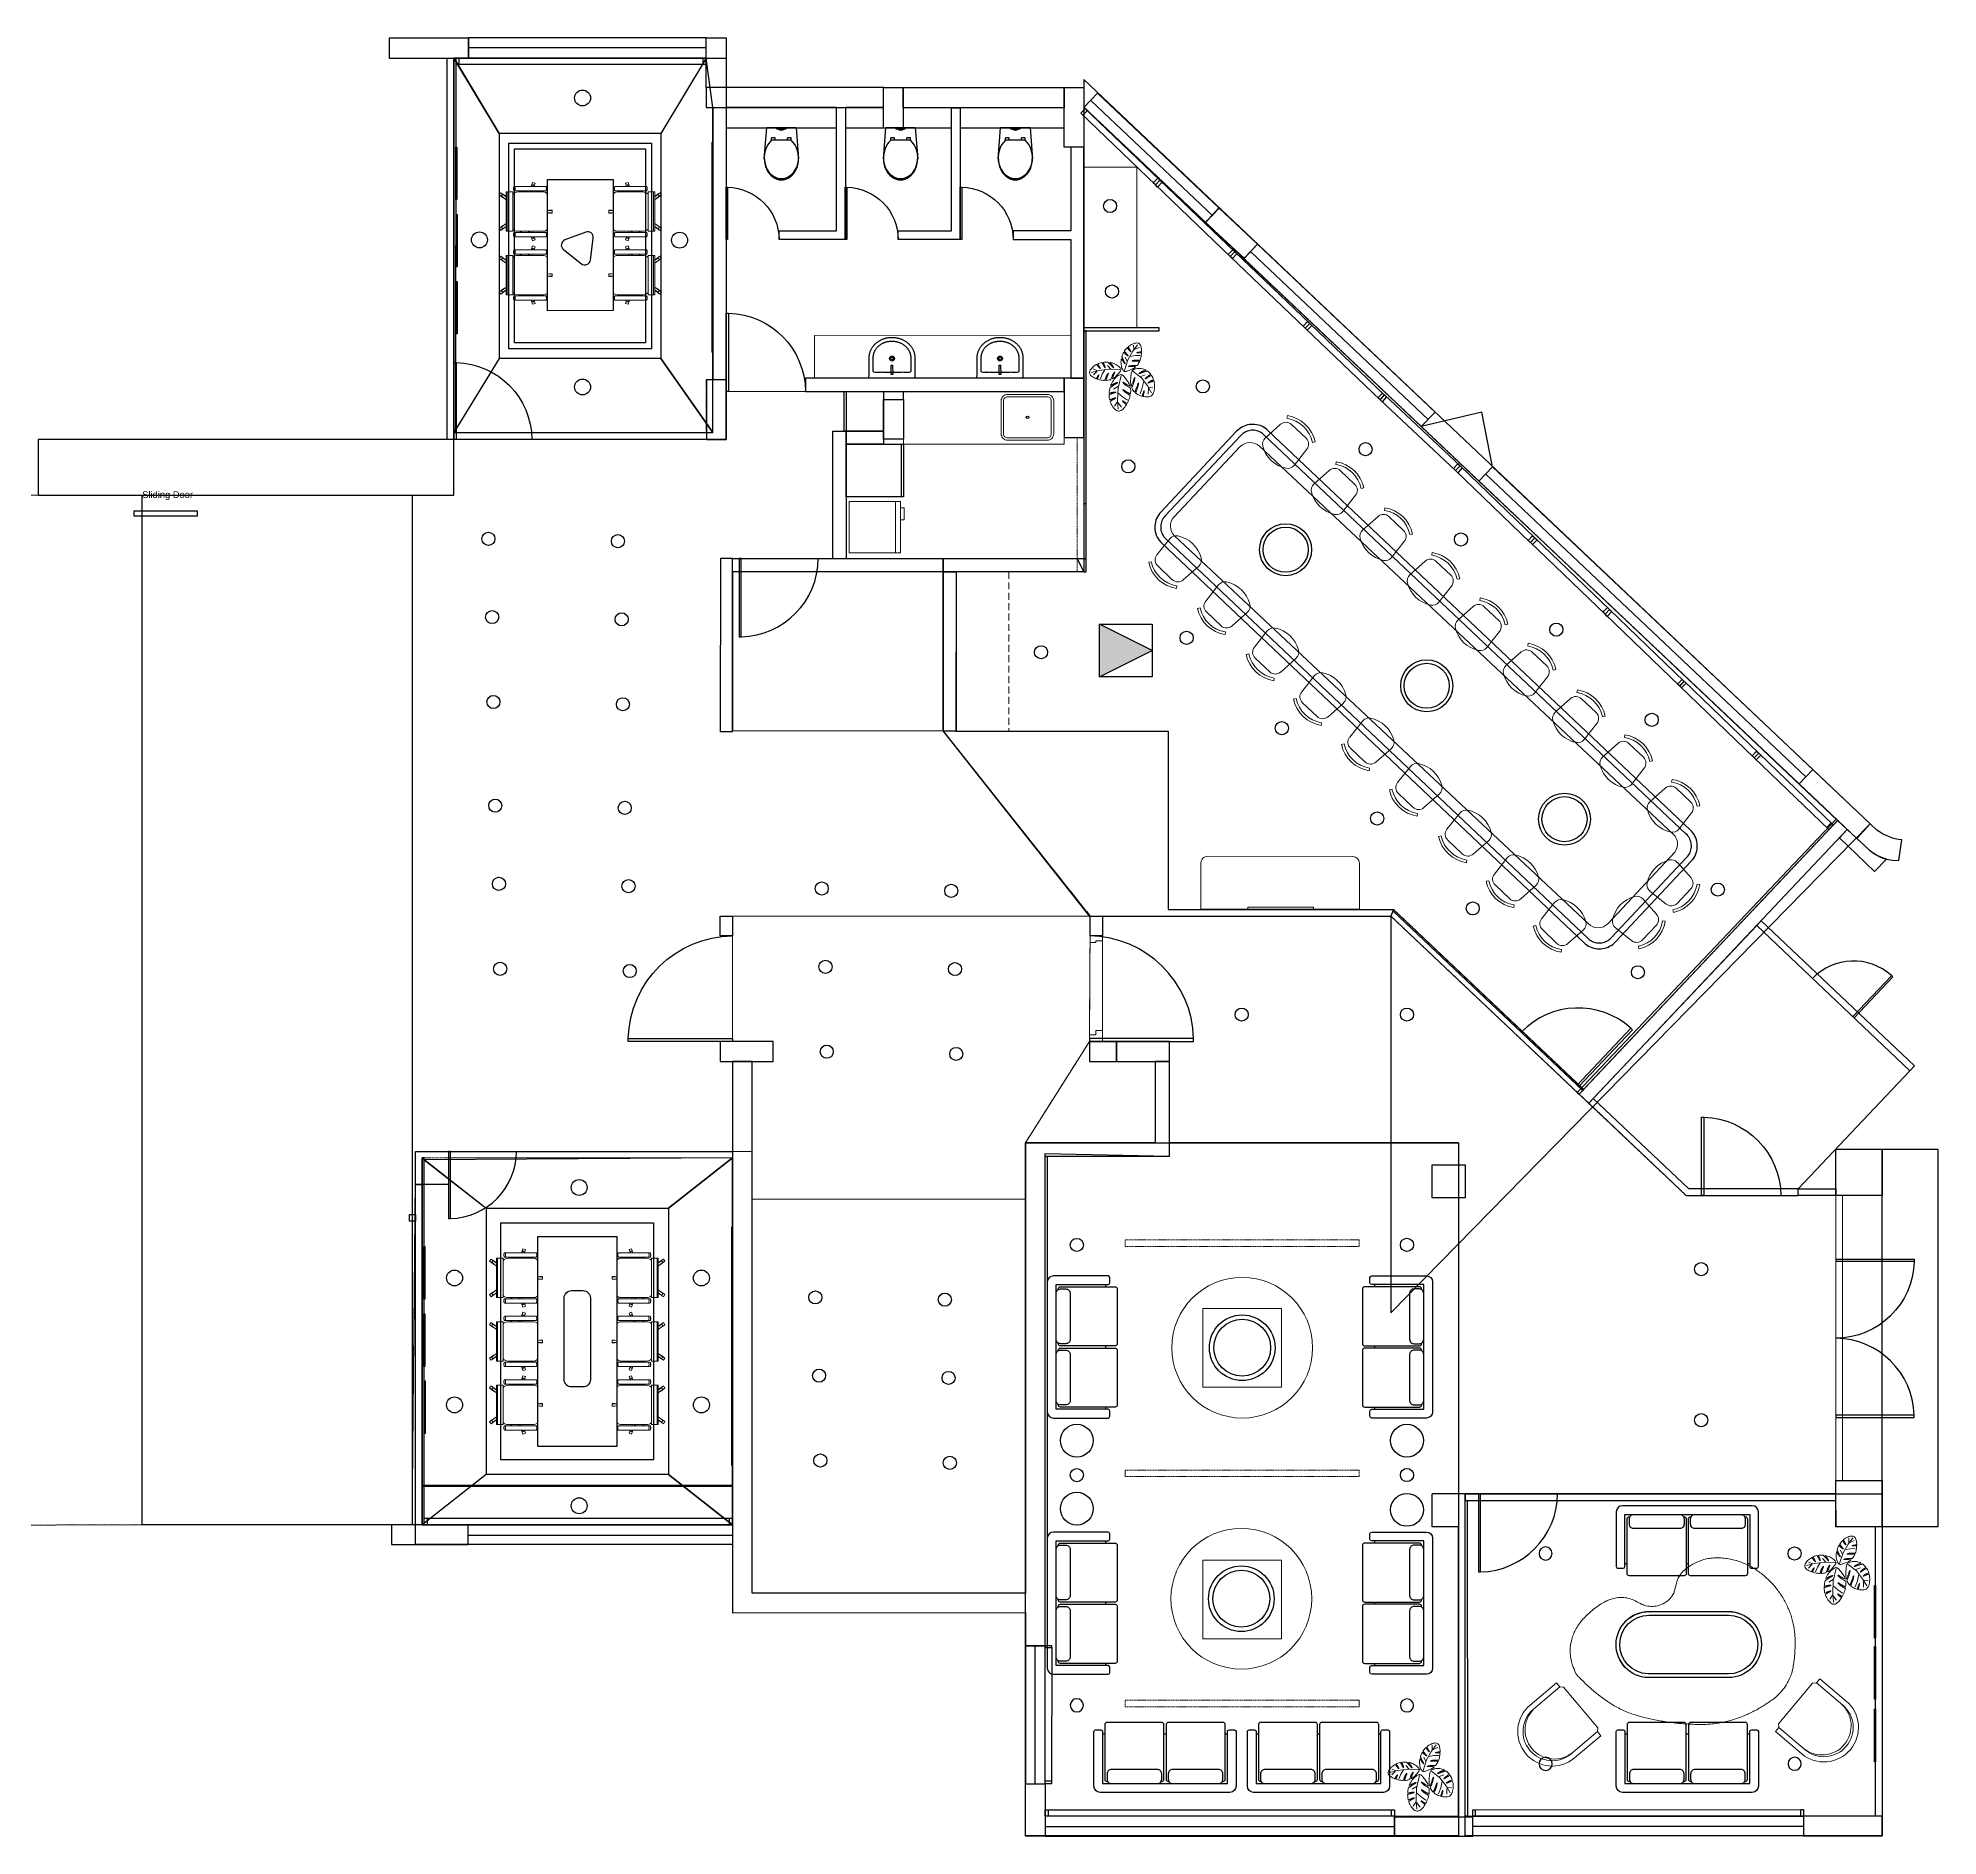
# Model space of a CAD drawing. Header units: inches. Extents: x -950 to 862, y -108 to 714.
# Drawn here: x -6 to 862, y -108 to 714 of the extents above; entities that cross this region are included whole.
import ezdxf

# ---------------------------------------------------------------- set-up
doc = ezdxf.new("R2010")
doc.units = ezdxf.units.IN
doc.linetypes.add('DASHED', pattern=[0.75, 0.5, -0.25])
doc.linetypes.add('HIDDEN2', pattern=[4.7625, 3.175, -1.5875])
for name, color, linetype, lineweight in [('2 SEATER SOFA', 251, 'Continuous', 25), ('ALUMINIUM DOOR', 251, 'Continuous', 25), ('ANTI STATIC FLOORING', 255, 'Continuous', 15), ('BLINDS', 55, 'Continuous', 25), ('BLOCK WALL PARTITION', 251, 'Continuous', 30), ('BOOKSHELF', 251, 'Continuous', 18), ('CARPET FLOORING', 254, 'Continuous', 15), ('CEILING-GYPSUM', 83, 'DASHED', 15), ('CENTER TABLE', 252, 'Continuous', 18), ('CUSTOM CARPENTERY', 253, 'HIDDEN2', 18), ('DECORATIVES', 252, 'Continuous', 18), ('FACADE WALL', 250, 'Continuous', 25), ('GLASS BOARD', 235, 'Continuous', 18), ('GLASS DOOR', 142, 'Continuous', 25), ('GLASS FASCADE PARTITION', 142, 'Continuous', 9), ('GLASS PARTITION', 152, 'Continuous', 18), ('HIGH BACK CHAIR', 252, 'Continuous', 18), ('LIGHT', 40, 'Continuous', 30), ('LIGHT PROFILE', 40, 'Continuous', 30), ('MEETING ROOM TABLE', 251, 'Continuous', 25), ('OVERHEAD STORAGE', 252, 'Continuous', 18), ('RESTROOM', 251, 'Continuous', 25), ('RUG FLOORING', 122, 'Continuous', 18), ('SIDE TABLE', 251, 'Continuous', 25), ('SOLID FLUSH DOOR', 32, 'Continuous', 25), ('STORAGE', 251, 'Continuous', 25), ('VITRIFIED TILE FLOORING', 253, 'Continuous', 15), ('WALL FRAME', 1, 'Continuous', 18), ('WALL PANEL- MEETING ROOM', 55, 'Continuous', 25), ('WALL PANEL- WAITING LOUNGE', 3, 'Continuous', 25), ('WALLPAPER_BREAKOUT', 6, 'Continuous', 25), ('WALLPAPER_DININGROOM', 6, 'Continuous', 25), ('WALLPAPER_MEETINGROOM1', 6, 'Continuous', 25), ('WALLPAPER_MEETINGROOM2', 6, 'Continuous', 25), ('Workstation', 251, 'Continuous', 25)]:
    doc.layers.add(name, color=color, linetype=linetype, lineweight=lineweight)
for name, color, linetype in [('CEILING PROFILE', 7, 'Continuous'), ('Disturbance_Pillar', 251, 'Continuous'), ('GYPSUM FALSE CEILING', 7, 'Continuous'), ('GYPSUM PARTITION', 7, 'Continuous'), ('MARBLE PARTITION', 7, 'Continuous'), ('PLANNER', 7, 'Continuous'), ('START', 250, 'Continuous'), ('START_FS', 250, 'Continuous'), ('WALL PANEL-DINNING ROOM', 3, 'Continuous'), ('Window', 140, 'Continuous')]:
    doc.layers.add(name, color=color, linetype=linetype)
doc.layers.add('GYPSUM PARTITION 1', color=12, linetype='Continuous', lineweight=25, true_color=0xdb0000)
doc.layers.add('Text', color=244, linetype='Continuous', lineweight=0, true_color=0x8e1728)
doc.styles.add('sans', font='sanssb__.ttf', dxfattribs={"height": 3.5})

msp = doc.modelspace()

# ---------------------------------------------------------------- texts
at = {"layer": 'Text', "color": 2, "linetype": 'Continuous', "insert": (41.33, 507.05), "char_height": 3.0505, "width": 38.6719, "attachment_point": 1, "style": 'sans'}
msp.add_mtext('\\A1;{\\fSansSerif|b0|i0|c2|p2;\\C256;Sliding Door}', dxfattribs=at)

# ---------------------------------------------------------------- blocks, each defined once
blk = doc.blocks.new('GLASS DOOR')
at = {"layer": 'GLASS DOOR'}
blk.add_lwpolyline([(35.16, 1.03), (0, 1.03), (0, 0), (35.16, 0)], close=True, dxfattribs=at)
blk.add_arc((-0.31, 0.18), 35.48, 1.38348, 89.4973, dxfattribs=at)
blk = doc.blocks.new('Door_Flush')
at = {"layer": 'SOLID FLUSH DOOR'}
blk.add_lwpolyline([(35.16, 1.03), (0, 1.03), (0, 0), (35.16, 0)], close=True, dxfattribs=at)
blk.add_arc((-0.31, 0.18), 35.48, 1.38348, 89.4973, dxfattribs=at)
blk = doc.blocks.new('Door_Aluminium')
at = {"layer": 'ALUMINIUM DOOR'}
blk.add_lwpolyline([(34.3, 1), (0, 1), (0, 0), (34.3, 0)], close=True, dxfattribs=at)
blk.add_arc((-0.3, 0.2), 34.6, 1.3835, 89.4973, dxfattribs=at)
blk = doc.blocks.new('MEETING ROOM TABLE - 6 SEAT')
at = {"layer": 'MEETING ROOM TABLE'}
blk.add_lwpolyline([(-18, -48), (-18, 48), (18, 48), (18, -48)], close=True, dxfattribs=at)
blk = doc.blocks.new('MEETING ROOM TABLE - 6 SEATER - RECTANGLE')
at = {"layer": 'HIGH BACK CHAIR'}
for p, q in [((-8.95, 9), (-8.45, 9)), ((-8.95, 9), (-8.95, -9)), ((-8.95, 9), (-8.95, -9)), ((-8.45, 9), (-5.94, 9)), ((-8.45, 9), (-8.45, -9)), ((-8.45, -9), (-8.45, 9)), ((-5.94, 9), (-5.94, -9)), ((8.07, 9.51), (-4.67, 9.51)), ((8.25, 9), (-3.5, 9)), ((-2.35, 9.51), (-2.35, 9)), ((-1.85, 9), (-1.85, 9.51)), ((1.31, 9.51), (1.31, 9)), ((1.81, 9), (1.81, 9.51)), ((2, 9.51), (1.83, 9)), ((2.57, 11.5), (3.16, 13.35)), ((2.83, 11.9), (2.69, 11.51)), ((2.98, 9), (3.14, 9.51)), ((4.35, 12.96), (3.16, 13.35)), ((3.75, 11.51), (3.77, 11.59)), ((4.35, 12.96), (3.88, 11.51)), ((-11.34, 8.64), (-12.07, 7.62)), ((-10.06, 6.16), (-12.07, 7.62)), ((-11.34, 8.64), (-9.32, 7.17)), ((-10.8, 6.86), (-8.95, 5.46)), ((-8.95, 6.78), (-10.21, 7.66)), ((-10.06, 6.16), (-9.99, 6.25)), ((-9.39, 7.08), (-9.32, 7.17)), ((10, 0), (10, 7.25)), ((11.84, 0.5), (10, 0.53)), ((10, -7.25), (10, 0)), ((10.83, 0.63), (12.07, 0.63)), ((10.83, 0.63), (10.83, 0.52)), ((12.07, -0.63), (12.07, 0.63)), ((-12.07, -7.62), (-10.06, -6.16)), ((-12.07, -7.62), (-11.34, -8.64)), ((-9.32, -7.17), (-11.34, -8.64)), ((-8.95, -5.46), (-10.8, -6.86)), ((-10.21, -7.66), (-8.95, -6.78)), ((-9.99, -6.25), (-10.06, -6.16)), ((-9.32, -7.17), (-9.39, -7.08)), ((10, -0.53), (11.84, -0.5)), ((10.83, -0.52), (10.83, -0.63)), ((12.07, -0.63), (10.83, -0.63)), ((-8.45, -9), (-8.95, -9)), ((-5.94, -9), (-8.45, -9)), ((8.07, -11.51), (-4.67, -11.51)), ((-3.5, -9), (8.25, -9)), ((-2.35, -9), (-2.35, -9.51)), ((-1.85, -9.51), (-1.85, -9)), ((1.31, -9), (1.31, -9.51)), ((1.81, -9.51), (1.81, -9)), ((1.83, -9), (2, -9.51)), ((3.16, -13.35), (2.57, -11.5)), ((2.69, -11.51), (2.83, -11.9)), ((3.14, -9.51), (2.98, -9)), ((3.16, -13.35), (4.35, -12.96)), ((3.77, -11.59), (3.75, -11.51)), ((3.88, -11.51), (4.35, -12.96))]:
    blk.add_line(p, q, dxfattribs=at)
for points in [[(-4.67, 9.51), (-5.31, 9.51), (-5.35, 9.59), (-5.39, 9.68), (-5.42, 9.77), (-5.45, 9.86), (-5.47, 9.95), (-5.49, 10.05), (-5.51, 10.14), (-5.52, 10.23), (-5.53, 10.33), (-5.53, 10.42), (-5.54, 10.52), (-5.53, 10.61), (-5.53, 10.71), (-5.52, 10.8), (-5.5, 10.9), (-5.49, 10.99), (-5.47, 11.08), (-5.44, 11.17), (-5.41, 11.26), (-5.38, 11.35), (-5.34, 11.44), (-5.31, 11.51), (-4.67, 11.51)], [(-4.67, 11.51), (9.26, 11.51), (9.3, 11.42), (9.34, 11.33), (9.37, 11.24), (9.4, 11.15), (9.42, 11.06), (9.44, 10.97), (9.46, 10.87), (9.47, 10.78), (9.48, 10.68), (9.48, 10.59), (9.48, 10.5), (9.48, 10.4), (9.48, 10.31), (9.47, 10.21), (9.45, 10.12), (9.44, 10.02), (9.41, 9.93), (9.39, 9.84), (9.36, 9.75), (9.33, 9.66), (9.29, 9.57), (9.26, 9.51), (8.07, 9.51)], [(-4.67, -11.51), (-5.31, -11.51), (-5.35, -11.42), (-5.39, -11.33), (-5.42, -11.24), (-5.45, -11.15), (-5.47, -11.06), (-5.49, -10.97), (-5.51, -10.87), (-5.52, -10.78), (-5.53, -10.68), (-5.53, -10.59), (-5.54, -10.5), (-5.53, -10.4), (-5.53, -10.31), (-5.52, -10.21), (-5.5, -10.12), (-5.49, -10.02), (-5.47, -9.93), (-5.44, -9.84), (-5.41, -9.75), (-5.38, -9.66), (-5.34, -9.57), (-5.31, -9.51), (-4.67, -9.51)], [(-4.67, -9.51), (9.26, -9.51), (9.3, -9.59), (9.34, -9.68), (9.37, -9.77), (9.4, -9.86), (9.42, -9.95), (9.44, -10.05), (9.46, -10.14), (9.47, -10.23), (9.48, -10.33), (9.48, -10.42), (9.48, -10.52), (9.48, -10.61), (9.48, -10.71), (9.47, -10.8), (9.45, -10.9), (9.44, -10.99), (9.41, -11.08), (9.39, -11.17), (9.36, -11.26), (9.33, -11.35), (9.29, -11.44), (9.26, -11.51), (8.07, -11.51)]]:
    blk.add_lwpolyline(points, dxfattribs=at)
for centre, radius, start, end in [((-3.5, 5.5), 3.5, 90, 134.23037), ((8.25, 7.25), 1.75, 0, 90), ((-3.5, -5.5), 3.5, 225.76963, 270), ((8.25, -7.25), 1.75, 270, 0)]:
    blk.add_arc(centre, radius, start, end, dxfattribs=at)
for centre, major_axis, start_param, end_param in [((3.3, 11.75), (-0.473, 0.154), 3.141593, 6.283185), ((-10.51, 7.26), (0.292, 0.402), 0, 3.141593), ((11.84, 0), (0, 0.497), 5.773119, 6.283185), ((-10.51, -7.26), (-0.292, 0.402), 0, 3.141593), ((11.84, 0), (0, 0.497), 3.141593, 3.65168), ((3.3, -11.75), (0.473, 0.154), 3.141593, 6.283185)]:
    blk.add_ellipse(centre, major_axis=major_axis, ratio=0.96783, start_param=start_param, end_param=end_param, dxfattribs=at)
for points in [[(-4.67, 11.51), (-4.74, 11.18), (-4.8, 10.51), (-4.74, 9.83), (-4.67, 9.51)], [(-4.67, -9.51), (-4.74, -9.83), (-4.8, -10.51), (-4.74, -11.18), (-4.67, -11.51)]]:
    blk.add_open_spline(points, degree=3, knots=[0, 0, 0, 0, 1.005618, 2.010614, 2.010614, 2.010614, 2.010614], dxfattribs=at)
blk = doc.blocks.new('MEETING ROOM TABLE - 6 SEATER')
at = {"layer": 'MEETING ROOM TABLE'}
blk.add_lwpolyline([(15.17, 29.91), (14.83, -30.09), (-15.17, -29.91), (-14.83, 30.09)], close=True, dxfattribs=at)
blk = doc.blocks.new('2 SEATER SOFA')
at = {"layer": '2 SEATER SOFA'}
for p, q in [((-15.99, 29.7), (-15.99, -29.7)), ((11.76, 32.5), (-13.2, 32.5)), ((-12, -28.5), (-12, 28.5)), ((-12, 28.5), (11.76, 28.5)), ((10.56, 28.5), (10.56, 27.5)), ((12.56, 29.3), (12.56, 31.7)), ((10.56, 0.5), (10.56, -0.5)), ((-13.2, -32.5), (11.76, -32.5)), ((11.76, -28.5), (-12, -28.5)), ((10.56, -27.5), (10.56, -28.5)), ((12.56, -31.7), (12.56, -29.3))]:
    blk.add_line(p, q, dxfattribs=at)
for points in [[(-5.56, 24.5), (-5.56, 3.5, -0.414214), (-7.56, 1.5), (-10, 1.5, -0.414214), (-12, 3.5), (-12, 24.5, -0.414214), (-10, 26.5), (-7.56, 26.5, -0.414214)], [(-5.56, -3.5), (-5.56, -24.5, -0.414214), (-7.56, -26.5), (-10, -26.5, -0.414214), (-12, -24.5), (-12, -3.5, -0.414214), (-10, -1.5), (-7.56, -1.5, -0.414214)]]:
    blk.add_lwpolyline(points, format="xyb", close=True, dxfattribs=at)
for points in [[(-11, 26.23), (-11, 26.5, -0.414214), (-10, 27.5), (14.99, 27.5, -0.414214), (15.99, 26.5), (15.99, 1.5, -0.414214), (14.99, 0.5), (-10, 0.5, -0.414214), (-11, 1.5), (-11, 1.77)], [(-11, -1.77), (-11, -1.5, -0.414214), (-10, -0.5), (14.99, -0.5, -0.414214), (15.99, -1.5), (15.99, -26.5, -0.414214), (14.99, -27.5), (-10, -27.5, -0.414214), (-11, -26.5), (-11, -26.23)]]:
    blk.add_lwpolyline(points, format="xyb", dxfattribs=at)
for centre, radius, start, end in [((-13.2, 29.7), 2.8, 90, 180), ((11.76, 31.7), 0.8, 0, 90), ((11.76, 29.3), 0.8, 270, 0), ((-13.2, -29.7), 2.8, 180, 270), ((11.76, -29.3), 0.8, 0, 90), ((11.76, -31.7), 0.8, 270, 0)]:
    blk.add_arc(centre, radius, start, end, dxfattribs=at)
blk = doc.blocks.new('CENTRE TABLE RECTANGLE')
at = {"layer": 'CENTER TABLE'}
blk.add_lwpolyline([(-2799.36, 638.54), (-2835.36, 638.54), (-2835.36, 674.54), (-2799.36, 674.54)], close=True, dxfattribs=at)
blk = doc.blocks.new('cxz')
at = {"layer": 'SOLID FLUSH DOOR'}
blk.add_lwpolyline([(-2833.32, 561.39), (-2804.32, 561.39), (-2804.32, 563.53), (-2833.32, 563.53)], close=True, dxfattribs=at)
blk = doc.blocks.new('LoungeChair')
at = {"layer": 'HIGH BACK CHAIR', "linetype": 'ByBlock'}
for p, q in [((15.17, 15.77), (-0.61, 15.77)), ((-0.61, 13.35), (15.17, 13.35)), ((15.17, 13.35), (15.17, 15.77)), ((15.17, 13.35), (16.38, 12.13)), ((16.38, 12.13), (16.38, -12.13)), ((15.17, -13.35), (-0.61, -13.35)), ((-0.61, -15.77), (15.17, -15.77)), ((16.38, -12.13), (15.17, -13.35)), ((15.17, -15.77), (15.17, -13.35))]:
    blk.add_line(p, q, dxfattribs=at)
for centre, radius in [((-0.61, 0), 15.77), ((-0.61, 0), 13.35), ((0.61, 0), 13.35)]:
    blk.add_arc(centre, radius, 90, 270, dxfattribs=at)
blk = doc.blocks.new('SIDE TABLE')
at = {"layer": 'SIDE TABLE'}
blk.add_circle((0, 0), 7.5, dxfattribs=at)
blk = doc.blocks.new('REWSAQ')
at = {"layer": 'STORAGE'}
blk.add_lwpolyline([(5337.4, 407.27), (5337.4, 383.28), (5311.22, 383.3), (5311.22, 407.29)], close=True, dxfattribs=at)
blk.add_lwpolyline([(5336.33, 407.27), (5336.34, 383.29)], dxfattribs=at)
blk = doc.blocks.new('Fridge')
at = {"layer": 'DECORATIVES'}
for points in [[(-16.4, -15.3), (14.2, -15.3), (14.2, 15.3), (-16.4, 15.3)], [(14.2, 15.3), (11.2, 15.3), (11.2, -15.3), (14.2, -15.3)], [(14.2, 11.5), (16.4, 11.5), (16.4, 4.4), (14.2, 4.4)]]:
    blk.add_lwpolyline(points, close=True, dxfattribs=at)
blk = doc.blocks.new('SINK')
at = {"layer": 'DECORATIVES'}
for points in [[(-2857.41, 82.16), (-2839.41, 82.16, -0.414214), (-2836.41, 79.16), (-2836.41, 64.16, -0.414214), (-2839.41, 61.16), (-2857.41, 61.16, -0.414214), (-2860.41, 64.16), (-2860.41, 79.16, -0.414214)], [(-2857.41, 81.07), (-2839.41, 81.07, -0.414214), (-2837.51, 79.16), (-2837.51, 64.16, -0.414214), (-2839.41, 62.26), (-2857.41, 62.26, -0.414214), (-2859.32, 64.16), (-2859.32, 79.16, -0.414214)]]:
    blk.add_lwpolyline(points, format="xyb", close=True, dxfattribs=at)
at = {"layer": 'Workstation'}
blk.add_circle((-2848.41, 71.66), 0.609, dxfattribs=at)
blk = doc.blocks.new('PLANTER  - BIG')
at = {"layer": 'DECORATIVES'}
for p, q in [((-0.06, 9.36), (0.1, 9.85)), ((-0.02, 9.27), (-0.06, 9.36)), ((0.03, 9.15), (-0.02, 9.27)), ((0.09, 9.02), (0.03, 9.15)), ((0.15, 8.87), (0.09, 9.02)), ((0.1, 9.85), (0.32, 10.41)), ((0.21, 8.72), (0.15, 8.87)), ((0.28, 8.56), (0.21, 8.72)), ((0.32, 10.41), (0.57, 10.95)), ((0.57, 10.95), (0.82, 11.43)), ((0.82, 11.43), (0.86, 11.38)), ((0.86, 11.38), (1.05, 11.16)), ((1.05, 11.16), (1.21, 10.97)), ((1.1, 11.89), (1.13, 11.95)), ((1.19, 11.77), (1.1, 11.89)), ((1.13, 11.95), (1.45, 12.41)), ((1.35, 11.55), (1.19, 11.77)), ((1.21, 10.97), (1.36, 10.81)), ((1.49, 11.36), (1.35, 11.55)), ((1.36, 10.81), (1.49, 10.67)), ((2.41, 7.09), (1.44, 9.1)), ((1.45, 12.41), (1.78, 12.84)), ((1.61, 11.19), (1.49, 11.36)), ((1.49, 10.67), (1.62, 10.55)), ((1.72, 11.05), (1.61, 11.19)), ((1.62, 10.55), (1.75, 10.43)), ((1.82, 10.91), (1.72, 11.05)), ((1.75, 10.43), (1.88, 10.32)), ((1.78, 12.84), (2.14, 13.25)), ((1.92, 10.79), (1.82, 10.91)), ((1.88, 10.32), (2, 10.22)), ((2.03, 10.67), (1.92, 10.79)), ((2, 10.22), (2.12, 10.12)), ((2.13, 10.55), (2.03, 10.67)), ((2.12, 10.12), (2.23, 10.03)), ((2.23, 10.44), (2.13, 10.55)), ((2.14, 13.25), (2.47, 13.57)), ((2.33, 10.34), (2.23, 10.44)), ((2.23, 10.03), (2.34, 9.95)), ((2.42, 10.24), (2.33, 10.34)), ((2.34, 9.95), (2.44, 9.88)), ((2.51, 10.14), (2.42, 10.24)), ((2.44, 9.88), (2.52, 9.82)), ((2.47, 13.57), (2.58, 13.37)), ((2.59, 10.06), (2.51, 10.14)), ((2.52, 9.82), (2.59, 9.78)), ((2.58, 13.37), (2.7, 13.15)), ((2.65, 9.98), (2.59, 10.06)), ((2.59, 9.78), (2.65, 9.74)), ((2.71, 9.92), (2.65, 9.98)), ((2.65, 9.74), (2.7, 9.71)), ((2.69, 7.86), (4.94, 11.81)), ((2.7, 13.15), (2.81, 12.96)), ((2.7, 9.71), (2.73, 9.69)), ((2.75, 9.86), (2.71, 9.92)), ((2.73, 9.69), (2.76, 9.68)), ((2.78, 9.81), (2.75, 9.86)), ((2.76, 9.68), (2.78, 9.68)), ((2.8, 9.78), (2.78, 9.81)), ((2.78, 9.68), (2.8, 9.68)), ((2.81, 9.74), (2.8, 9.78)), ((2.8, 9.68), (2.81, 9.69)), ((2.81, 12.96), (2.91, 12.8)), ((2.81, 9.72), (2.81, 9.74)), ((2.81, 9.7), (2.81, 9.72)), ((2.81, 9.69), (2.81, 9.7)), ((2.86, 13.91), (2.93, 13.98)), ((2.96, 13.69), (2.86, 13.91)), ((2.91, 12.8), (3.01, 12.66)), ((2.93, 13.98), (3.37, 14.3)), ((3.05, 13.47), (2.96, 13.69)), ((3.01, 12.66), (3.11, 12.51)), ((3.14, 13.28), (3.05, 13.47)), ((3.11, 12.51), (3.21, 12.38)), ((3.21, 13.12), (3.14, 13.28)), ((3.28, 12.97), (3.21, 13.12)), ((3.21, 12.38), (3.31, 12.25)), ((3.35, 12.83), (3.28, 12.97)), ((3.31, 12.25), (3.4, 12.13)), ((3.43, 12.69), (3.35, 12.83)), ((3.37, 14.3), (3.83, 14.6)), ((3.4, 12.13), (3.5, 12.02)), ((3.5, 12.55), (3.43, 12.69)), ((3.58, 12.42), (3.5, 12.55)), ((3.5, 12.02), (3.58, 11.92)), ((3.65, 12.3), (3.58, 12.42)), ((3.58, 11.92), (3.66, 11.83)), ((3.72, 12.18), (3.65, 12.3)), ((3.65, 9.41), (6.02, 9.81)), ((3.66, 11.83), (3.73, 11.75)), ((3.79, 12.07), (3.72, 12.18)), ((3.73, 11.75), (3.79, 11.69)), ((3.85, 11.97), (3.79, 12.07)), ((3.79, 11.69), (3.84, 11.64)), ((3.83, 14.6), (4.32, 14.88)), ((3.84, 11.64), (3.88, 11.61)), ((3.9, 11.88), (3.85, 11.97)), ((3.88, 11.61), (3.91, 11.58)), ((3.93, 11.81), (3.9, 11.88)), ((3.91, 11.58), (3.94, 11.57)), ((3.96, 11.74), (3.93, 11.81)), ((3.94, 11.57), (3.96, 11.56)), ((3.98, 11.69), (3.96, 11.74)), ((3.96, 11.56), (3.97, 11.56)), ((3.97, 11.56), (3.98, 11.56)), ((3.99, 11.65), (3.98, 11.69)), ((3.98, 11.56), (3.99, 11.57)), ((4, 11.62), (3.99, 11.65)), ((3.99, 11.57), (4, 11.59)), ((4, 11.59), (4, 11.62)), ((4.32, 14.88), (4.82, 15.12)), ((4.82, 15.12), (5.34, 15.32)), ((4.94, 11.81), (7.1, 14.77)), ((5.35, 12.71), (5.28, 14.55)), ((5.34, 15.32), (5.85, 15.47)), ((5.76, 12.65), (7.81, 13.49)), ((5.85, 15.47), (6.34, 15.57)), ((6.02, 9.81), (8.27, 9.87)), ((6.34, 15.57), (6.8, 15.6)), ((6.8, 15.6), (7.23, 15.56)), ((6.83, 11.18), (6.82, 11.16)), ((6.82, 11.16), (6.82, 11.15)), ((6.82, 11.15), (6.83, 11.14)), ((6.85, 11.19), (6.83, 11.18)), ((6.83, 11.14), (6.84, 11.12)), ((6.84, 11.12), (6.86, 11.11)), ((6.87, 11.2), (6.85, 11.19)), ((6.86, 11.11), (6.89, 11.1)), ((6.91, 11.22), (6.87, 11.2)), ((6.89, 11.1), (6.94, 11.09)), ((6.96, 11.24), (6.91, 11.22)), ((6.94, 11.09), (6.99, 11.08)), ((7.03, 11.26), (6.96, 11.24)), ((6.99, 11.08), (7.06, 11.08)), ((7.11, 11.28), (7.03, 11.26)), ((7.06, 11.08), (7.14, 11.08)), ((7.21, 11.31), (7.11, 11.28)), ((7.14, 11.08), (7.24, 11.08)), ((7.32, 11.33), (7.21, 11.31)), ((7.23, 15.56), (7.61, 15.44)), ((7.24, 11.08), (7.36, 11.08)), ((7.45, 11.36), (7.32, 11.33)), ((7.36, 11.08), (7.49, 11.09)), ((7.6, 11.39), (7.45, 11.36)), ((7.49, 11.09), (7.62, 11.1)), ((7.75, 11.42), (7.6, 11.39)), ((7.61, 15.44), (7.93, 15.24)), ((7.62, 11.1), (7.77, 11.1)), ((7.91, 11.45), (7.75, 11.42)), ((7.77, 11.1), (7.92, 11.11)), ((8.07, 11.47), (7.91, 11.45)), ((7.92, 11.11), (8.08, 11.11)), ((7.93, 15.24), (8.2, 14.96)), ((8.25, 11.5), (8.07, 11.47)), ((8.08, 11.11), (8.23, 11.11)), ((8.2, 14.96), (8.41, 14.6)), ((8.23, 11.11), (8.39, 11.11)), ((8.42, 11.51), (8.25, 11.5)), ((8.39, 11.11), (8.56, 11.1)), ((8.41, 14.6), (8.58, 14.2)), ((8.61, 11.53), (8.42, 11.51)), ((8.59, 8.84), (8.45, 8.3)), ((8.56, 11.1), (8.74, 11.09)), ((8.58, 14.2), (8.71, 13.74)), ((8.7, 9.39), (8.59, 8.84)), ((8.83, 11.54), (8.61, 11.53)), ((8.79, 9.94), (8.7, 9.39)), ((8.71, 13.74), (8.8, 13.24)), ((8.74, 11.09), (8.89, 11.08)), ((8.85, 10.5), (8.79, 9.94)), ((8.8, 13.24), (8.86, 12.72)), ((8.9, 11.54), (8.83, 11.54)), ((8.89, 11.06), (8.85, 10.5)), ((8.86, 12.72), (8.9, 12.18)), ((8.89, 11.08), (8.89, 11.06)), ((8.9, 12.18), (8.91, 11.62)), ((8.91, 11.62), (8.9, 11.54)), ((-14.84, 2.26), (-14.87, 1.87)), ((-14.87, 1.87), (-14.8, 1.49)), ((-14.72, 2.68), (-14.84, 2.26)), ((-14.8, 1.49), (-14.63, 1.14)), ((-14.52, 3.1), (-14.72, 2.68)), ((-14.63, 1.14), (-14.38, 0.82)), ((-14.26, 3.52), (-14.52, 3.1)), ((-14.38, 0.82), (-14.06, 0.51)), ((-13.93, 3.94), (-14.26, 3.52)), ((-10.51, 3.03), (-14.06, 2.1)), ((-14.06, 0.51), (-13.68, 0.22)), ((-13.55, 4.34), (-13.93, 3.94)), ((-13.68, 0.22), (-13.26, -0.04)), ((-13.15, 4.73), (-13.55, 4.34)), ((-11.5, 2.98), (-13.19, 3.71)), ((-12.71, 5.08), (-13.15, 4.73)), ((-11.6, 2.57), (-13.12, 0.97)), ((-12.26, 5.4), (-12.71, 5.08)), ((-11.8, 5.69), (-12.26, 5.4)), ((-11.71, 5.74), (-11.8, 5.69)), ((-11.54, 5.56), (-11.71, 5.74)), ((-11.37, 5.4), (-11.54, 5.56)), ((-11.23, 5.25), (-11.37, 5.4)), ((-11.34, -0.01), (-11.26, 0.14)), ((-10.83, 6.16), (-11.26, 5.98)), ((-11.26, 5.98), (-11.11, 5.8)), ((-11.26, 0.14), (-11.18, 0.28)), ((-11.1, 5.12), (-11.23, 5.25)), ((-11.18, 0.28), (-11.09, 0.41)), ((-11.11, 5.8), (-10.95, 5.61)), ((-10.99, 5), (-11.1, 5.12)), ((-11.09, 0.41), (-11.01, 0.53)), ((-11.01, 0.53), (-10.94, 0.64)), ((-10.95, 0), (-11, -0.14)), ((-10.88, 4.88), (-10.99, 5)), ((-10.95, 5.61), (-10.81, 5.44)), ((-10.89, 0.14), (-10.95, 0)), ((-10.94, 0.64), (-10.87, 0.74)), ((-10.83, 0.27), (-10.89, 0.14)), ((-10.78, 4.76), (-10.88, 4.88)), ((-10.87, 0.74), (-10.81, 0.82)), ((-10.33, 6.35), (-10.83, 6.16)), ((-10.77, 0.4), (-10.83, 0.27)), ((-10.81, 5.44), (-10.7, 5.29)), ((-10.81, 0.82), (-10.76, 0.89)), ((-10.68, 4.64), (-10.78, 4.76)), ((-10.72, 0.52), (-10.77, 0.4)), ((-10.76, 0.89), (-10.72, 0.94)), ((-10.72, 0.94), (-10.68, 0.98)), ((-10.67, 0.62), (-10.72, 0.52)), ((-10.7, 5.29), (-10.6, 5.14)), ((-10.59, 4.52), (-10.68, 4.64)), ((-10.68, 0.98), (-10.65, 1.01)), ((-10.63, 0.71), (-10.67, 0.62)), ((-10.65, 1.01), (-10.63, 1.03)), ((-10.63, 1.03), (-10.61, 1.04)), ((-10.6, 0.79), (-10.63, 0.71)), ((-10.61, 1.04), (-10.6, 1.04)), ((-10.6, 5.14), (-10.5, 5)), ((-10.6, 1.04), (-10.58, 1.04)), ((-10.58, 0.86), (-10.6, 0.79)), ((-10.5, 4.41), (-10.59, 4.52)), ((-10.58, 1.04), (-10.57, 1.03)), ((-10.57, 0.91), (-10.58, 0.86)), ((-10.57, 1.03), (-10.57, 1.01)), ((-10.57, 1.01), (-10.56, 0.99)), ((-10.56, 0.96), (-10.57, 0.91)), ((-10.56, 0.99), (-10.56, 0.96)), ((-6.02, 3.7), (-10.51, 3.03)), ((-10.5, 5), (-10.41, 4.85)), ((-10.41, 4.3), (-10.5, 4.41)), ((-10.41, 4.85), (-10.33, 4.71)), ((-10.34, 4.2), (-10.41, 4.3)), ((-10.26, 4.11), (-10.34, 4.2)), ((-9.8, 6.51), (-10.33, 6.35)), ((-10.33, 4.71), (-10.25, 4.58)), ((-10.2, 4.03), (-10.26, 4.11)), ((-10.25, 4.58), (-10.18, 4.45)), ((-10.14, 3.97), (-10.2, 4.03)), ((-10.18, 4.45), (-10.12, 4.34)), ((-10.1, 3.92), (-10.14, 3.97)), ((-10.12, 4.34), (-10.07, 4.23)), ((-10.06, 3.88), (-10.1, 3.92)), ((-10.07, 4.23), (-10.02, 4.14)), ((-10.02, 3.85), (-10.06, 3.88)), ((-10.02, 4.14), (-9.99, 4.06)), ((-9.99, 3.84), (-10.02, 3.85)), ((-9.99, 4.06), (-9.96, 4)), ((-9.97, 3.83), (-9.99, 3.84)), ((-9.95, 3.83), (-9.97, 3.83)), ((-9.96, 4), (-9.94, 3.95)), ((-9.94, 3.83), (-9.95, 3.83)), ((-9.94, 3.95), (-9.93, 3.91)), ((-9.93, 3.84), (-9.94, 3.83)), ((-9.93, 3.91), (-9.92, 3.88)), ((-9.92, 3.86), (-9.93, 3.84)), ((-9.92, 3.88), (-9.92, 3.86)), ((-9.04, 1.3), (-9.92, -0.77)), ((-9.26, 6.63), (-9.8, 6.51)), ((-9.19, 6.64), (-9.26, 6.63)), ((-9.11, 6.51), (-9.19, 6.64)), ((-8.97, 6.28), (-9.11, 6.51)), ((-7.81, 3.36), (-9.04, 1.3)), ((-8.84, 6.08), (-8.97, 6.28)), ((-8.73, 5.91), (-8.84, 6.08)), ((-8.63, 5.75), (-8.73, 5.91)), ((-8.12, 6.79), (-8.66, 6.73)), ((-8.66, 6.73), (-8.63, 6.68)), ((-8.63, 6.68), (-8.49, 6.42)), ((-8.55, 5.61), (-8.63, 5.75)), ((-8.47, 5.47), (-8.55, 5.61)), ((-8.49, 6.42), (-8.38, 6.2)), ((-8.39, 5.33), (-8.47, 5.47)), ((-8.32, 5.19), (-8.39, 5.33)), ((-8.38, 6.2), (-8.28, 6)), ((-8.25, 5.06), (-8.32, 5.19)), ((-8.28, 6), (-8.2, 5.83)), ((-8.19, 4.93), (-8.25, 5.06)), ((-8.2, 5.83), (-8.13, 5.67)), ((-8.13, 4.8), (-8.19, 4.93)), ((-8.13, 5.67), (-8.07, 5.5)), ((-8.08, 4.69), (-8.13, 4.8)), ((-7.53, 6.83), (-8.12, 6.79)), ((-8.03, 4.59), (-8.08, 4.69)), ((-8.07, 5.5), (-8.02, 5.35)), ((-7.98, 4.5), (-8.03, 4.59)), ((-8.02, 5.35), (-7.96, 5.19)), ((-7.94, 4.42), (-7.98, 4.5)), ((-7.96, 5.19), (-7.92, 5.04)), ((-7.9, 4.36), (-7.94, 4.42)), ((-7.92, 5.04), (-7.88, 4.91)), ((-7.87, 4.32), (-7.9, 4.36)), ((-7.88, 4.91), (-7.84, 4.78)), ((-7.84, 4.29), (-7.87, 4.32)), ((-7.84, 4.78), (-7.81, 4.66)), ((-7.82, 4.26), (-7.84, 4.29)), ((-7.8, 4.25), (-7.82, 4.26)), ((-7.81, 4.66), (-7.78, 4.56)), ((-7.78, 4.25), (-7.8, 4.25)), ((-7.78, 4.56), (-7.77, 4.48)), ((-7.76, 4.25), (-7.78, 4.25)), ((-7.77, 4.48), (-7.75, 4.41)), ((-7.75, 4.25), (-7.76, 4.25)), ((-7.75, 4.41), (-7.74, 4.36)), ((-7.74, 4.27), (-7.75, 4.25)), ((-7.74, 4.36), (-7.74, 4.32)), ((-7.74, 4.32), (-7.74, 4.29)), ((-7.74, 4.29), (-7.74, 4.27)), ((-6.93, 6.83), (-7.53, 6.83)), ((-7.46, -0.19), (-7.36, 0.04)), ((-7.36, 0.04), (-7.28, 0.24)), ((-7.28, 0.24), (-7.2, 0.41)), ((-7.2, 0.41), (-7.12, 0.57)), ((-7.12, 0.57), (-7.03, 0.72)), ((-7.03, 0.72), (-6.95, 0.86)), ((-6.95, 0.86), (-6.87, 1)), ((-6.41, 6.8), (-6.93, 6.83)), ((-6.9, 0.04), (-6.93, -0.08)), ((-6.86, 0.15), (-6.9, 0.04)), ((-6.87, 1), (-6.78, 1.13)), ((-6.82, 0.27), (-6.86, 0.15)), ((-6.78, 0.38), (-6.82, 0.27)), ((-6.78, 1.13), (-6.7, 1.25)), ((-6.73, 0.5), (-6.78, 0.38)), ((-6.68, 0.63), (-6.73, 0.5)), ((-5.2, 3.67), (-6.72, 5.31)), ((-6.7, 1.25), (-6.63, 1.36)), ((-6.63, 0.76), (-6.68, 0.63)), ((-6.63, 1.36), (-6.56, 1.46)), ((-6.57, 0.88), (-6.63, 0.76)), ((-6.51, 1.01), (-6.57, 0.88)), ((-6.56, 1.46), (-6.5, 1.55)), ((-6.46, 1.13), (-6.51, 1.01)), ((-6.5, 1.55), (-6.45, 1.61)), ((-6.41, 1.24), (-6.46, 1.13)), ((-6.45, 1.61), (-6.41, 1.67)), ((-6.34, 6.73), (-6.41, 6.8)), ((-6.41, 1.67), (-6.37, 1.71)), ((-6.36, 1.35), (-6.41, 1.24)), ((-6.37, 1.71), (-6.34, 1.74)), ((-6.32, 1.44), (-6.36, 1.35)), ((-6.25, 6.64), (-6.34, 6.73)), ((-6.34, 1.74), (-6.32, 1.76)), ((-6.32, 1.76), (-6.3, 1.77)), ((-6.29, 1.52), (-6.32, 1.44)), ((-6.3, 1.77), (-6.29, 1.77)), ((-6.29, 1.77), (-6.27, 1.77)), ((-6.27, 1.58), (-6.29, 1.52)), ((-6.27, 1.77), (-6.26, 1.76)), ((-6.26, 1.64), (-6.27, 1.58)), ((-6.26, 1.76), (-6.26, 1.74)), ((-6.26, 1.74), (-6.25, 1.71)), ((-6.25, 1.68), (-6.26, 1.64)), ((-6.15, 6.54), (-6.25, 6.64)), ((-6.25, 1.71), (-6.25, 1.68)), ((-6.04, 6.43), (-6.15, 6.54)), ((-5.92, 6.31), (-6.04, 6.43)), ((-0.99, 3.43), (-6.02, 3.7)), ((-5.8, 6.19), (-5.92, 6.31)), ((-5.68, 6.07), (-5.8, 6.19)), ((-5.56, 5.96), (-5.68, 6.07)), ((-5.12, 6.62), (-5.58, 6.7)), ((-5.58, 6.7), (-5.55, 6.67)), ((-5.45, 5.86), (-5.56, 5.96)), ((-5.55, 6.67), (-5.31, 6.41)), ((-5.35, 5.76), (-5.45, 5.86)), ((-5.26, 5.67), (-5.35, 5.76)), ((-5.31, 6.41), (-5.12, 6.19)), ((-5.17, 5.59), (-5.26, 5.67)), ((-5.08, 5.5), (-5.17, 5.59)), ((-4.53, 6.47), (-5.12, 6.62)), ((-5.12, 6.19), (-4.95, 6)), ((-5, 5.41), (-5.08, 5.5)), ((-4.91, 5.32), (-5, 5.41)), ((-4.95, 6), (-4.82, 5.83)), ((-4.83, 5.23), (-4.91, 5.32)), ((-4.74, 5.12), (-4.83, 5.23)), ((-4.82, 5.83), (-4.7, 5.68)), ((-4.78, -0.24), (-4.66, 0.09)), ((-4.65, 5.02), (-4.74, 5.12)), ((-4.7, 5.68), (-4.6, 5.54)), ((-4.66, 0.09), (-4.55, 0.37)), ((-4.57, 4.91), (-4.65, 5.02)), ((-4.6, 5.54), (-4.5, 5.39)), ((-4.48, 4.8), (-4.57, 4.91)), ((-4.55, 0.37), (-4.46, 0.6)), ((-3.95, 6.28), (-4.53, 6.47)), ((-4.5, 5.39), (-4.41, 5.25)), ((-4.4, 4.7), (-4.48, 4.8)), ((-4.46, 0.6), (-4.37, 0.8)), ((-4.41, 5.25), (-4.32, 5.11)), ((-4.32, 4.6), (-4.4, 4.7)), ((-4.37, 0.8), (-4.29, 0.97)), ((-4.32, 5.11), (-4.25, 4.98)), ((-4.25, 4.51), (-4.32, 4.6)), ((-4.29, 0.97), (-4.21, 1.13)), ((-4.25, 4.98), (-4.17, 4.86)), ((-4.18, 4.43), (-4.25, 4.51)), ((-4.14, 0.1), (-4.22, -0.17)), ((-4.21, 1.13), (-4.13, 1.28)), ((-4.13, 4.37), (-4.18, 4.43)), ((-4.17, 4.86), (-4.11, 4.74)), ((-4.07, 0.32), (-4.14, 0.1)), ((-4.08, 4.32), (-4.13, 4.37)), ((-4.13, 1.28), (-4.04, 1.42)), ((-4.11, 4.74), (-4.05, 4.64)), ((-4.03, 4.29), (-4.08, 4.32)), ((-4.01, 0.52), (-4.07, 0.32)), ((-4.05, 4.64), (-4.01, 4.54)), ((-4.04, 1.42), (-3.96, 1.56)), ((-4, 4.26), (-4.03, 4.29)), ((-4.01, 4.54), (-3.97, 4.47)), ((-3.95, 0.69), (-4.01, 0.52)), ((-3.97, 4.25), (-4, 4.26)), ((-3.97, 4.47), (-3.94, 4.4)), ((-3.95, 4.24), (-3.97, 4.25)), ((-3.96, 1.56), (-3.88, 1.69)), ((-3.4, 6.05), (-3.95, 6.28)), ((-3.93, 4.24), (-3.95, 4.24)), ((-3.9, 0.85), (-3.95, 0.69)), ((-3.94, 4.4), (-3.92, 4.35)), ((-3.91, 4.24), (-3.93, 4.24)), ((-3.92, 4.35), (-3.91, 4.31)), ((-3.91, 4.31), (-3.9, 4.29)), ((-3.9, 4.26), (-3.91, 4.25)), ((-3.91, 4.25), (-3.91, 4.24)), ((-3.9, 4.29), (-3.9, 4.26)), ((-3.84, 1), (-3.9, 0.85)), ((-3.88, 1.69), (-3.8, 1.82)), ((-3.79, 1.14), (-3.84, 1)), ((-3.8, 1.82), (-3.72, 1.93)), ((-3.73, 1.29), (-3.79, 1.14)), ((-3.67, 1.43), (-3.73, 1.29)), ((-3.72, 1.93), (-3.66, 2.02)), ((-3.61, 1.56), (-3.67, 1.43)), ((-3.66, 2.02), (-3.6, 2.11)), ((-3.55, 1.69), (-3.61, 1.56)), ((-3.6, 2.11), (-3.54, 2.17)), ((-3.57, -0.29), (-3.18, 0.01)), ((-3.5, 1.8), (-3.55, 1.69)), ((-3.54, 2.17), (-3.5, 2.23)), ((-3.5, 2.23), (-3.47, 2.27)), ((-3.46, 1.91), (-3.5, 1.8)), ((-3.47, 2.27), (-3.44, 2.3)), ((-3.42, 2), (-3.46, 1.91)), ((-3.44, 2.3), (-3.41, 2.32)), ((-3.39, 2.08), (-3.42, 2)), ((-3.41, 2.32), (-3.39, 2.33)), ((-2.88, 5.79), (-3.4, 6.05)), ((-3.39, 2.33), (-3.38, 2.33)), ((-3.37, 2.15), (-3.39, 2.08)), ((-3.38, 2.33), (-3.37, 2.33)), ((-3.37, 2.33), (-3.36, 2.32)), ((-3.35, 2.2), (-3.37, 2.15)), ((-3.36, 2.32), (-3.35, 2.3)), ((-3.35, 2.3), (-3.35, 2.27)), ((-3.35, 2.27), (-3.35, 2.24)), ((-3.35, 2.24), (-3.35, 2.2)), ((-3.18, 0.01), (-2.83, 0.33)), ((-2.39, 5.49), (-2.88, 5.79)), ((-2.83, 0.33), (-2.49, 0.66)), ((-2.21, 0.36), (-2.67, -0.02)), ((-2.49, 0.66), (-2.18, 0.99)), ((-1.94, 5.18), (-2.39, 5.49)), ((-1.77, 0.68), (-2.21, 0.36)), ((-2.18, 0.99), (-1.89, 1.32)), ((-1.54, 4.86), (-1.94, 5.18)), ((-1.89, 1.32), (-1.63, 1.64)), ((-0.45, 0.69), (-1.85, -5.03)), ((-1.35, 0.93), (-1.77, 0.68)), ((-1.63, 1.64), (-1.38, 1.94)), ((-1.2, 4.54), (-1.54, 4.86)), ((-1.38, 1.94), (-1.15, 2.21)), ((-0.97, 1.09), (-1.35, 0.93)), ((-0.93, 4.23), (-1.2, 4.54)), ((-1.15, 2.21), (-0.95, 2.47)), ((-0.63, 1.17), (-0.97, 1.09)), ((-0.95, 2.47), (-0.78, 2.71)), ((-0.73, 3.94), (-0.93, 4.23)), ((-0.78, 2.71), (-0.66, 2.94)), ((-0.61, 3.67), (-0.73, 3.94)), ((-0.66, 2.94), (-0.58, 3.17)), ((-0.33, 1.17), (-0.63, 1.17)), ((-0.56, 3.41), (-0.61, 3.67)), ((-0.58, 3.17), (-0.56, 3.41)), ((-0.48, 6.88), (-0.44, 7.49)), ((-0.46, 6.28), (-0.48, 6.88)), ((-0.41, 5.7), (-0.46, 6.28)), ((-0.44, 7.49), (-0.37, 8.09)), ((-0.31, 5.13), (-0.41, 5.7)), ((-0.37, 8.09), (-0.27, 8.55)), ((-0.06, 1.1), (-0.33, 1.17)), ((-0.18, 4.6), (-0.31, 5.13)), ((-0.27, 8.55), (-0.26, 8.51)), ((-0.26, 8.51), (-0.1, 8.19)), ((-0.03, 4.12), (-0.18, 4.6)), ((-0.1, 8.19), (0.04, 7.93)), ((0.19, 0.96), (-0.06, 1.1)), ((0.14, 3.69), (-0.03, 4.12)), ((0.04, 7.93), (0.15, 7.71)), ((0.34, 3.32), (0.14, 3.69)), ((0.15, 7.71), (0.26, 7.52)), ((0.43, 0.77), (0.19, 0.96)), ((0.26, 7.52), (0.36, 7.36)), ((0.35, 8.41), (0.28, 8.56)), ((0.54, 3.03), (0.34, 3.32)), ((0.41, 8.26), (0.35, 8.41)), ((0.36, 7.36), (0.45, 7.21)), ((0.47, 8.13), (0.41, 8.26)), ((0.67, 0.52), (0.43, 0.77)), ((0.45, 7.21), (0.55, 7.07)), ((0.52, 8), (0.47, 8.13)), ((0.57, 7.88), (0.52, 8)), ((0.75, 2.82), (0.54, 3.03)), ((0.55, 7.07), (0.65, 6.93)), ((0.62, 7.76), (0.57, 7.88)), ((0.67, 7.65), (0.62, 7.76)), ((0.65, 6.93), (0.75, 6.8)), ((0.72, 7.54), (0.67, 7.65)), ((0.92, 0.24), (0.67, 0.52)), ((0.77, 7.43), (0.72, 7.54)), ((0.75, 6.8), (0.84, 6.68)), ((0.96, 2.68), (0.75, 2.82)), ((0.83, 7.31), (0.77, 7.43)), ((0.89, 7.19), (0.83, 7.31)), ((0.84, 6.68), (0.93, 6.57)), ((0.96, 7.07), (0.89, 7.19)), ((1.19, -0.09), (0.92, 0.24)), ((0.93, 6.57), (1.02, 6.47)), ((1.03, 6.95), (0.96, 7.07)), ((1.19, 2.61), (0.96, 2.68)), ((1.02, 6.47), (1.1, 6.38)), ((1.1, 6.83), (1.03, 6.95)), ((1.1, 3.08), (2.69, 7.86)), ((1.16, 6.72), (1.1, 6.83)), ((1.1, 6.38), (1.16, 6.3)), ((1.23, 6.61), (1.16, 6.72)), ((1.16, 6.3), (1.22, 6.24)), ((1.44, 2.59), (1.19, 2.61)), ((1.22, 6.24), (1.27, 6.19)), ((1.28, 6.51), (1.23, 6.61)), ((1.27, 6.19), (1.31, 6.15)), ((1.33, 6.42), (1.28, 6.51)), ((1.31, 6.15), (1.34, 6.12)), ((1.37, 6.35), (1.33, 6.42)), ((1.34, 6.12), (1.37, 6.11)), ((1.39, 6.28), (1.37, 6.35)), ((1.37, 6.11), (1.39, 6.1)), ((1.41, 6.23), (1.39, 6.28)), ((1.39, 6.1), (1.4, 6.1)), ((1.4, 6.1), (1.41, 6.1)), ((1.42, 6.19), (1.41, 6.23)), ((1.41, 6.1), (1.42, 6.11)), ((1.43, 6.16), (1.42, 6.19)), ((1.42, 6.11), (1.43, 6.13)), ((1.43, 6.13), (1.43, 6.16)), ((1.7, 2.63), (1.44, 2.59)), ((1.99, 2.69), (1.7, 2.63)), ((2.3, 2.79), (1.99, 2.69)), ((2.63, 2.9), (2.3, 2.79)), ((3, 3.02), (2.63, 2.9)), ((3.02, 4.94), (3, 4.92)), ((3, 4.92), (3, 4.91)), ((3, 4.91), (3, 4.9)), ((3, 4.9), (3, 4.88)), ((3, 4.88), (3.02, 4.87)), ((3.4, 3.16), (3, 3.02)), ((3.05, 4.95), (3.02, 4.94)), ((3.02, 4.87), (3.04, 4.86)), ((3.04, 4.86), (3.07, 4.85)), ((3.08, 4.97), (3.05, 4.95)), ((3.07, 4.85), (3.11, 4.84)), ((3.14, 4.98), (3.08, 4.97)), ((3.11, 4.84), (3.16, 4.83)), ((3.2, 5), (3.14, 4.98)), ((3.16, 4.83), (3.23, 4.82)), ((3.28, 5.03), (3.2, 5)), ((3.23, 4.82), (3.32, 4.82)), ((3.38, 5.05), (3.28, 5.03)), ((3.32, 4.82), (3.42, 4.82)), ((3.5, 5.08), (3.38, 5.05)), ((3.81, 3.31), (3.4, 3.16)), ((3.42, 4.82), (3.53, 4.83)), ((3.63, 5.11), (3.5, 5.08)), ((3.53, 4.83), (3.66, 4.84)), ((3.77, 5.14), (3.63, 5.11)), ((3.66, 4.84), (3.8, 4.84)), ((3.92, 5.17), (3.77, 5.14)), ((3.8, 4.84), (3.94, 4.85)), ((4.23, 3.48), (3.81, 3.31)), ((4.08, 5.2), (3.92, 5.17)), ((3.94, 4.85), (4.1, 4.85)), ((3.98, -0.23), (4.03, 0.29)), ((4.03, 0.29), (4.08, 0.77)), ((4.25, 5.22), (4.08, 5.2)), ((4.08, 0.77), (4.13, 1.22)), ((4.1, 4.85), (4.25, 4.86)), ((4.13, 1.22), (4.18, 1.63)), ((4.18, 1.63), (4.24, 2)), ((4.66, 3.67), (4.23, 3.48)), ((4.24, 2), (4.33, 2.33)), ((4.42, 5.24), (4.25, 5.22)), ((4.25, 4.86), (4.41, 4.86)), ((4.33, 2.33), (4.46, 2.63)), ((4.41, 4.86), (4.57, 4.85)), ((4.6, 5.26), (4.42, 5.24)), ((4.46, 2.63), (4.63, 2.91)), ((4.57, 4.85), (4.73, 4.85)), ((4.6, 7.44), (4.58, 7.43)), ((4.58, 7.43), (4.58, 7.41)), ((4.58, 7.41), (4.58, 7.4)), ((4.58, 7.4), (4.58, 7.39)), ((4.58, 7.39), (4.6, 7.37)), ((4.63, 7.45), (4.6, 7.44)), ((4.6, 7.37), (4.62, 7.36)), ((4.79, 5.27), (4.6, 5.26)), ((4.62, 7.36), (4.65, 7.35)), ((4.67, 7.47), (4.63, 7.45)), ((4.63, 2.91), (4.86, 3.15)), ((4.65, 7.35), (4.69, 7.34)), ((5.09, 3.88), (4.66, 3.67)), ((4.72, 7.49), (4.67, 7.47)), ((4.69, 7.34), (4.74, 7.33)), ((4.78, 7.51), (4.72, 7.49)), ((4.73, 4.85), (4.91, 4.83)), ((4.74, 7.33), (4.81, 7.33)), ((4.86, 7.53), (4.78, 7.51)), ((5, 5.28), (4.79, 5.27)), ((4.81, 7.33), (4.9, 7.33)), ((4.96, 7.56), (4.86, 7.53)), ((4.86, 3.15), (5.16, 3.37)), ((4.9, 7.33), (5, 7.33)), ((4.91, 4.83), (5.12, 4.82)), ((5.08, 7.58), (4.96, 7.56)), ((4.96, 2.66), (8.85, -0.3)), ((5, 7.33), (5.11, 7.33)), ((5.25, 5.29), (5, 5.28)), ((5.21, 7.61), (5.08, 7.58)), ((5.5, 4.13), (5.09, 3.88)), ((5.11, 7.33), (5.24, 7.34)), ((5.12, 4.82), (5.36, 4.8)), ((5.16, 3.37), (5.54, 3.56)), ((5.35, 7.64), (5.21, 7.61)), ((5.24, 7.34), (5.37, 7.35)), ((5.55, 5.29), (5.25, 5.29)), ((5.5, 7.67), (5.35, 7.64)), ((5.36, 4.8), (5.63, 4.78)), ((5.37, 7.35), (5.51, 7.35)), ((5.66, 7.7), (5.5, 7.67)), ((5.91, 4.41), (5.5, 4.13)), ((5.51, 7.35), (5.65, 7.36)), ((5.54, 3.56), (5.98, 3.72)), ((5.9, 5.28), (5.55, 5.29)), ((5.63, 4.78), (5.95, 4.76)), ((5.65, 7.36), (5.78, 7.37)), ((5.83, 7.72), (5.66, 7.7)), ((5.78, 7.37), (5.92, 7.37)), ((6, 7.75), (5.83, 7.72)), ((6.32, 5.27), (5.9, 5.28)), ((6.29, 4.73), (5.91, 4.41)), ((5.92, 7.37), (6.05, 7.37)), ((5.95, 4.76), (6.3, 4.74)), ((5.98, 3.72), (6.48, 3.85)), ((6.18, 7.76), (6, 7.75)), ((6.05, 7.37), (6.17, 7.36)), ((6.17, 7.36), (6.29, 7.36)), ((6.37, 7.78), (6.18, 7.76)), ((6.29, 7.36), (6.42, 7.35)), ((6.3, 4.74), (6.29, 4.73)), ((6.81, 5.26), (6.32, 5.27)), ((6.58, 7.79), (6.37, 7.78)), ((6.42, 7.35), (6.54, 7.34)), ((6.48, 3.85), (7.01, 3.94)), ((6.54, 7.34), (6.67, 7.33)), ((6.83, 7.79), (6.58, 7.79)), ((6.67, 7.33), (6.81, 7.32)), ((6.81, 7.32), (6.96, 7.31)), ((6.99, 5.46), (6.81, 5.26)), ((7.13, 7.79), (6.83, 7.79)), ((6.96, 7.31), (7.12, 7.29)), ((7.3, 5.87), (6.99, 5.46)), ((7.01, 3.94), (7.58, 3.99)), ((7.12, 7.29), (7.28, 7.28)), ((7.48, 7.79), (7.13, 7.79)), ((7.28, 7.28), (7.45, 7.27)), ((7.58, 6.31), (7.3, 5.87)), ((7.45, 7.27), (7.61, 7.26)), ((7.9, 7.78), (7.48, 7.79)), ((7.84, 6.78), (7.58, 6.31)), ((7.58, 3.99), (8.17, 4)), ((7.61, 7.26), (7.75, 7.25)), ((7.74, 1.68), (7.73, 1.66)), ((7.73, 1.66), (7.73, 1.64)), ((7.73, 1.64), (7.74, 1.63)), ((7.75, 1.7), (7.74, 1.68)), ((7.74, 1.63), (7.75, 1.62)), ((7.75, 7.25), (7.88, 7.24)), ((7.78, 1.73), (7.75, 1.7)), ((7.75, 1.62), (7.77, 1.61)), ((7.77, 1.61), (7.81, 1.61)), ((7.82, 1.76), (7.78, 1.73)), ((7.81, 1.61), (7.85, 1.62)), ((7.88, 1.81), (7.82, 1.76)), ((8.06, 7.23), (7.84, 6.78)), ((7.85, 1.62), (7.91, 1.63)), ((7.88, 7.24), (7.99, 7.24)), ((7.95, 1.86), (7.88, 1.81)), ((8.27, 7.76), (7.9, 7.78)), ((7.91, 1.63), (7.99, 1.65)), ((8.03, 1.92), (7.95, 1.86)), ((7.99, 7.24), (8.06, 7.23)), ((7.99, 1.65), (8.08, 1.68)), ((8.14, 1.98), (8.03, 1.92)), ((8.08, 1.68), (8.18, 1.72)), ((8.26, 2.06), (8.14, 1.98)), ((8.17, 4), (8.76, 3.95)), ((8.18, 1.72), (8.3, 1.77)), ((8.23, 0.2), (10.61, 1)), ((8.4, 2.15), (8.26, 2.06)), ((8.45, 8.3), (8.27, 7.77)), ((8.27, 7.77), (8.27, 7.76)), ((8.3, 1.77), (8.44, 1.83)), ((8.55, 2.24), (8.4, 2.15)), ((8.44, 1.83), (8.58, 1.89)), ((8.71, 2.33), (8.55, 2.24)), ((8.58, 1.89), (8.72, 1.95)), ((8.88, 2.43), (8.71, 2.33)), ((8.72, 1.95), (8.87, 2.01)), ((8.76, 3.95), (9.34, 3.84)), ((8.87, 2.01), (9.02, 2.07)), ((9.05, 2.52), (8.88, 2.43)), ((9.02, 2.07), (9.16, 2.13)), ((9.24, 2.61), (9.05, 2.52)), ((9.16, 2.13), (9.3, 2.18)), ((9.42, 2.7), (9.24, 2.61)), ((9.3, 2.18), (9.43, 2.22)), ((9.34, 3.84), (9.91, 3.68)), ((9.63, 2.79), (9.42, 2.7)), ((9.43, 2.22), (9.56, 2.26)), ((9.56, 2.26), (9.69, 2.3)), ((9.86, 2.89), (9.63, 2.79)), ((9.69, 2.3), (9.83, 2.34)), ((9.83, 2.34), (9.97, 2.37)), ((10.12, 2.99), (9.86, 2.89)), ((9.91, 3.68), (10.46, 3.46)), ((9.97, 2.37), (10.11, 2.41)), ((10.11, 2.41), (10.27, 2.46)), ((10.44, 3.1), (10.12, 2.99)), ((10.27, 2.46), (10.44, 2.5)), ((10.81, 3.23), (10.44, 3.1)), ((10.44, 2.5), (10.62, 2.55)), ((10.46, 3.46), (10.86, 3.25)), ((10.62, 2.55), (10.8, 2.61)), ((10.8, 2.61), (10.98, 2.66)), ((10.86, 3.25), (10.81, 3.23)), ((10.98, 2.66), (11.15, 2.71)), ((11.15, 2.71), (11.3, 2.75)), ((11.43, 0.07), (11.28, -0.06)), ((11.3, 2.75), (11.44, 2.79)), ((11.59, 0.2), (11.43, 0.07)), ((11.44, 2.79), (11.54, 2.82)), ((11.54, 2.82), (11.95, 2.52)), ((11.75, 0.34), (11.59, 0.2)), ((11.93, 0.47), (11.75, 0.34)), ((11.86, -0.05), (12.02, 0.05)), ((12.1, 0.61), (11.93, 0.47)), ((11.95, 2.52), (12.39, 2.13)), ((12.02, 0.05), (12.18, 0.15)), ((12.29, 0.75), (12.1, 0.61)), ((12.18, 0.15), (12.36, 0.25)), ((12.51, 0.9), (12.29, 0.75)), ((12.36, 0.25), (12.55, 0.35)), ((12.39, 2.13), (12.79, 1.71)), ((12.77, 1.06), (12.51, 0.9)), ((12.55, 0.35), (12.76, 0.47)), ((12.76, 0.47), (13.01, 0.61)), ((13.07, 1.26), (12.77, 1.06)), ((12.79, 1.71), (13.14, 1.3)), ((13.01, 0.61), (13.3, 0.77)), ((13.14, 1.3), (13.07, 1.26)), ((13.3, 0.77), (13.46, 0.85)), ((13.46, 0.85), (13.5, 0.8)), ((13.5, 0.8), (13.8, 0.31)), ((13.8, 0.31), (14.06, -0.19)), ((-13.26, -0.04), (-12.79, -0.29)), ((-12.79, -0.29), (-12.3, -0.52)), ((-12.3, -0.52), (-11.78, -0.73)), ((-11.78, -0.73), (-11.7, -0.76)), ((-11.7, -0.76), (-11.67, -0.69)), ((-11.67, -0.69), (-11.59, -0.49)), ((-11.59, -0.49), (-11.51, -0.32)), ((-11.51, -0.32), (-11.43, -0.16)), ((-11.43, -0.16), (-11.34, -0.01)), ((-11.22, -0.77), (-11.27, -0.92)), ((-11.27, -0.92), (-11.26, -0.92)), ((-11.26, -0.92), (-10.72, -1.09)), ((-11.17, -0.6), (-11.22, -0.77)), ((-11.12, -0.44), (-11.17, -0.6)), ((-11.06, -0.29), (-11.12, -0.44)), ((-11, -0.14), (-11.06, -0.29)), ((-10.72, -1.09), (-10.18, -1.24)), ((-10.18, -1.24), (-9.63, -1.36)), ((-9.63, -1.36), (-9.07, -1.45)), ((-9.07, -1.45), (-8.52, -1.51)), ((-8.52, -1.51), (-7.97, -1.54)), ((-7.97, -1.54), (-7.96, -1.54)), ((-7.96, -1.54), (-7.83, -1.19)), ((-7.83, -1.19), (-7.69, -0.8)), ((-7.69, -0.8), (-7.57, -0.47)), ((-7.57, -0.47), (-7.46, -0.19)), ((-7.36, -1.47), (-7.39, -1.54)), ((-7.39, -1.54), (-6.88, -1.5)), ((-7.33, -1.37), (-7.36, -1.47)), ((-7.29, -1.25), (-7.33, -1.37)), ((-7.25, -1.11), (-7.29, -1.25)), ((-7.2, -0.96), (-7.25, -1.11)), ((-7.15, -0.8), (-7.2, -0.96)), ((-7.1, -0.64), (-7.15, -0.8)), ((-7.05, -0.49), (-7.1, -0.64)), ((-7.01, -0.34), (-7.05, -0.49)), ((-6.97, -0.21), (-7.01, -0.34)), ((-6.93, -0.08), (-6.97, -0.21)), ((-6.88, -1.5), (-6.36, -1.43)), ((-6.36, -1.43), (-5.84, -1.32)), ((-5.76, -7.97), (-5.93, -8.04)), ((-5.93, -8.04), (-5.93, -8.12)), ((-5.93, -8.12), (-5.9, -8.77)), ((-5.87, -6.78), (-5.91, -7.41)), ((-5.91, -7.41), (-5.85, -7.38)), ((-5.78, -6.09), (-5.87, -6.78)), ((-5.85, -7.38), (-5.52, -7.28)), ((-5.84, -1.32), (-5.34, -1.18)), ((-5.65, -5.4), (-5.78, -6.09)), ((-5.46, -7.85), (-5.76, -7.97)), ((-5.5, -4.81), (-5.65, -5.4)), ((-5.52, -7.28), (-5.24, -7.19)), ((-5.4, -4.74), (-5.5, -4.81)), ((-5.2, -7.75), (-5.46, -7.85)), ((-5.28, -4.66), (-5.4, -4.74)), ((-5.34, -1.18), (-5.09, -1.09)), ((-5.14, -4.56), (-5.28, -4.66)), ((-5.24, -7.19), (-4.99, -7.13)), ((-5.01, -3.36), (-5.21, -3.87)), ((-5.21, -3.87), (-5.16, -3.85)), ((-4.98, -7.66), (-5.2, -7.75)), ((-5.16, -3.85), (-4.81, -3.63)), ((-4.99, -4.46), (-5.14, -4.56)), ((-5.09, -1.09), (-4.93, -0.63)), ((-4.71, -2.72), (-5.01, -3.36)), ((-4.83, -4.35), (-4.99, -4.46)), ((-4.99, -7.13), (-4.78, -7.08)), ((-4.78, -7.59), (-4.98, -7.66)), ((-4.93, -0.63), (-4.78, -0.24)), ((-4.67, -4.23), (-4.83, -4.35)), ((-4.81, -3.63), (-4.51, -3.45)), ((-4.78, -7.08), (-4.57, -7.03)), ((-4.6, -7.52), (-4.78, -7.59)), ((-4.37, -2.1), (-4.71, -2.72)), ((-4.5, -4.12), (-4.67, -4.23)), ((-4.42, -7.46), (-4.6, -7.52)), ((-4.57, -7.03), (-4.37, -7)), ((-4.51, -3.45), (-4.26, -3.31)), ((-4.35, -4.01), (-4.5, -4.12)), ((-4.32, -0.48), (-4.43, -0.81)), ((-4.43, -0.81), (-4.41, -0.8)), ((-4.25, -7.4), (-4.42, -7.46)), ((-4.41, -0.8), (-3.97, -0.56)), ((-3.98, -1.51), (-4.37, -2.1)), ((-4.37, -7), (-4.18, -6.97)), ((-4.21, -3.91), (-4.35, -4.01)), ((-4.22, -0.17), (-4.32, -0.48)), ((-4.26, -3.31), (-4.04, -3.19)), ((-4.07, -7.35), (-4.25, -7.4)), ((-4.08, -3.82), (-4.21, -3.91)), ((-4.18, -6.97), (-3.99, -6.94)), ((-3.95, -3.73), (-4.08, -3.82)), ((-3.9, -7.3), (-4.07, -7.35)), ((-4.04, -3.19), (-3.84, -3.09)), ((-3.99, -6.94), (-3.81, -6.92)), ((-3.56, -0.97), (-3.98, -1.51)), ((-3.97, -0.56), (-3.57, -0.29)), ((-3.83, -3.65), (-3.95, -3.73)), ((-3.74, -7.26), (-3.9, -7.3)), ((-1.64, -4.1), (-3.86, -5.48)), ((-3.84, -3.09), (-3.65, -3)), ((-3.72, -3.56), (-3.83, -3.65)), ((-3.81, -6.92), (-3.64, -6.9)), ((-3.58, -7.22), (-3.74, -7.26)), ((-3.6, -3.49), (-3.72, -3.56)), ((-3.65, -3), (-3.47, -2.92)), ((-3.64, -6.9), (-3.49, -6.89)), ((-3.47, -3.41), (-3.6, -3.49)), ((-3.44, -7.18), (-3.58, -7.22)), ((-3.12, -0.47), (-3.56, -0.97)), ((-3.49, -6.89), (-3.35, -6.88)), ((-3.47, -2.92), (-3.29, -2.85)), ((-3.35, -3.33), (-3.47, -3.41)), ((-3.31, -7.15), (-3.44, -7.18)), ((-3.21, -3.25), (-3.35, -3.33)), ((-3.35, -6.88), (-3.23, -6.87)), ((-3.2, -7.11), (-3.31, -7.15)), ((-3.29, -2.85), (-3.11, -2.78)), ((-3.23, -6.87), (-3.13, -6.87)), ((-3.07, -3.18), (-3.21, -3.25)), ((-3.1, -7.08), (-3.2, -7.11)), ((-3.13, -6.87), (-3.05, -6.87)), ((-2.67, -0.02), (-3.12, -0.47)), ((-3.11, -2.78), (-2.94, -2.72)), ((-3.03, -7.05), (-3.1, -7.08)), ((-2.92, -3.1), (-3.07, -3.18)), ((-3.05, -6.87), (-2.99, -6.87)), ((-2.97, -7.02), (-3.03, -7.05)), ((-2.99, -6.87), (-2.94, -6.87)), ((-2.93, -7), (-2.97, -7.02)), ((-2.94, -2.72), (-2.78, -2.66)), ((-2.94, -6.87), (-2.9, -6.88)), ((-2.89, -6.97), (-2.93, -7)), ((-2.78, -3.02), (-2.92, -3.1)), ((-2.9, -6.88), (-2.88, -6.89)), ((-2.87, -6.95), (-2.89, -6.97)), ((-2.88, -6.89), (-2.87, -6.9)), ((-2.87, -6.9), (-2.86, -6.92)), ((-2.86, -6.92), (-2.87, -6.93)), ((-2.87, -6.93), (-2.87, -6.95)), ((-2.78, -2.66), (-2.63, -2.61)), ((-2.64, -2.95), (-2.78, -3.02)), ((-2.51, -2.88), (-2.64, -2.95)), ((-2.63, -2.61), (-2.5, -2.57)), ((-2.4, -2.82), (-2.51, -2.88)), ((-2.5, -2.57), (-2.38, -2.54)), ((-2.29, -2.76), (-2.4, -2.82)), ((-2.38, -2.54), (-2.29, -2.51)), ((-2.29, -2.51), (-2.21, -2.49)), ((-2.21, -2.71), (-2.29, -2.76)), ((-2.21, -2.49), (-2.15, -2.48)), ((-2.14, -2.66), (-2.21, -2.71)), ((-2.15, -2.48), (-2.1, -2.47)), ((-2.09, -2.62), (-2.14, -2.66)), ((-2.1, -2.47), (-2.06, -2.47)), ((-2.06, -2.59), (-2.09, -2.62)), ((-1.85, -5.03), (-2.07, -10.34)), ((-2.06, -2.47), (-2.04, -2.48)), ((-2.03, -2.56), (-2.06, -2.59)), ((-2.04, -2.48), (-2.02, -2.48)), ((-2.02, -2.53), (-2.03, -2.56)), ((-2.02, -2.48), (-2.01, -2.5)), ((-2.01, -2.51), (-2.02, -2.53)), ((-2.01, -2.5), (-2.01, -2.51)), ((-1.86, -7.16), (0.24, -9.03)), ((0.3, -2.29), (0.32, -2.28)), ((0.3, -2.3), (0.3, -2.29)), ((0.3, -2.32), (0.3, -2.3)), ((0.3, -2.34), (0.3, -2.32)), ((0.32, -2.37), (0.3, -2.34)), ((0.31, -5.75), (0.33, -5.74)), ((0.31, -5.76), (0.31, -5.75)), ((0.31, -5.78), (0.31, -5.76)), ((0.31, -5.8), (0.31, -5.78)), ((0.33, -5.83), (0.31, -5.8)), ((0.32, -2.28), (0.34, -2.27)), ((0.35, -2.41), (0.32, -2.37)), ((0.33, -5.74), (0.35, -5.73)), ((0.36, -5.87), (0.33, -5.83)), ((0.34, -2.27), (0.37, -2.27)), ((0.39, -2.46), (0.35, -2.41)), ((0.35, -5.73), (0.38, -5.74)), ((0.4, -5.92), (0.36, -5.87)), ((0.37, -2.27), (0.41, -2.28)), ((0.38, -5.74), (0.41, -5.74)), ((0.44, -2.52), (0.39, -2.46)), ((0.45, -5.98), (0.4, -5.92)), ((0.41, -2.28), (0.45, -2.3)), ((0.41, -5.74), (0.46, -5.76)), ((0.51, -2.6), (0.44, -2.52)), ((0.45, -2.3), (0.51, -2.33)), ((0.52, -6.06), (0.45, -5.98)), ((0.46, -5.76), (0.52, -5.79)), ((0.51, -2.33), (0.58, -2.36)), ((0.59, -2.68), (0.51, -2.6)), ((0.52, -5.79), (0.59, -5.83)), ((0.6, -6.15), (0.52, -6.06)), ((0.58, -2.36), (0.67, -2.41)), ((0.69, -2.78), (0.59, -2.68)), ((0.59, -5.83), (0.68, -5.88)), ((0.7, -6.24), (0.6, -6.15)), ((0.67, -2.41), (0.77, -2.48)), ((0.68, -5.88), (0.78, -5.94)), ((0.8, -2.89), (0.69, -2.78)), ((0.81, -6.35), (0.7, -6.24)), ((0.77, -2.48), (0.88, -2.55)), ((0.78, -5.94), (0.89, -6.02)), ((0.92, -3.01), (0.8, -2.89)), ((0.93, -6.47), (0.81, -6.35)), ((0.88, -2.55), (1, -2.64)), ((0.89, -6.02), (1, -6.1)), ((1.05, -3.13), (0.92, -3.01)), ((1.06, -6.59), (0.93, -6.47)), ((1, -2.64), (1.13, -2.73)), ((1, -6.1), (1.13, -6.19)), ((1.19, -3.26), (1.05, -3.13)), ((1.2, -6.72), (1.06, -6.59)), ((1.13, -2.73), (1.27, -2.83)), ((1.13, -6.19), (1.26, -6.28)), ((1.47, -0.44), (1.19, -0.09)), ((1.34, -3.39), (1.19, -3.26)), ((1.35, -6.85), (1.2, -6.72)), ((1.26, -6.28), (1.4, -6.38)), ((1.27, -2.83), (1.42, -2.93)), ((1.5, -3.52), (1.34, -3.39)), ((1.51, -6.98), (1.35, -6.85)), ((1.4, -6.38), (1.53, -6.47)), ((1.42, -2.93), (1.57, -3.03)), ((1.78, -0.81), (1.47, -0.44)), ((1.66, -3.64), (1.5, -3.52)), ((1.67, -7.1), (1.51, -6.98)), ((1.53, -6.47), (1.66, -6.55)), ((1.57, -3.03), (1.73, -3.13)), ((1.84, -3.77), (1.66, -3.64)), ((1.66, -6.55), (1.79, -6.63)), ((1.85, -7.24), (1.67, -7.1)), ((1.73, -3.13), (1.89, -3.22)), ((2.1, -1.22), (1.78, -0.81)), ((1.79, -6.63), (1.91, -6.71)), ((2.05, -3.92), (1.84, -3.77)), ((2.06, -7.38), (1.85, -7.24)), ((1.89, -3.22), (2.06, -3.32)), ((1.91, -6.71), (2.04, -6.78)), ((2.04, -6.78), (2.17, -6.84)), ((2.3, -4.08), (2.05, -3.92)), ((2.06, -3.32), (2.24, -3.42)), ((2.3, -7.54), (2.06, -7.38)), ((2.41, -1.65), (2.1, -1.22)), ((2.17, -6.84), (2.29, -6.91)), ((2.24, -3.42), (2.45, -3.53)), ((2.29, -6.91), (2.43, -6.98)), ((2.59, -4.26), (2.3, -4.08)), ((2.6, -7.72), (2.3, -7.54)), ((2.72, -2.1), (2.41, -1.65)), ((2.43, -6.98), (2.57, -7.06)), ((2.45, -3.53), (2.7, -3.66)), ((2.57, -7.06), (2.73, -7.14)), ((2.94, -4.47), (2.59, -4.26)), ((2.95, -7.94), (2.6, -7.72)), ((2.7, -3.66), (2.98, -3.81)), ((3, -2.58), (2.72, -2.1)), ((2.73, -7.14), (2.89, -7.22)), ((2.89, -7.22), (3.07, -7.32)), ((3.36, -4.73), (2.94, -4.47)), ((3.37, -8.19), (2.95, -7.94)), ((2.98, -3.81), (3.32, -3.99)), ((3.26, -3.09), (3, -2.58)), ((3.07, -7.32), (3.24, -7.41)), ((3.24, -7.41), (3.4, -7.5)), ((3.49, -3.61), (3.26, -3.09)), ((3.32, -3.99), (3.68, -4.19)), ((3.85, -5.01), (3.36, -4.73)), ((3.75, -8.41), (3.37, -8.19)), ((3.4, -7.5), (3.55, -7.58)), ((3.67, -4.17), (3.49, -3.61)), ((3.55, -7.58), (3.68, -7.65)), ((3.59, -9.04), (3.74, -8.42)), ((3.68, -4.19), (3.67, -4.17)), ((3.68, -7.65), (3.79, -7.71)), ((3.74, -8.42), (3.75, -8.41)), ((3.79, -7.71), (3.86, -7.75)), ((3.91, -5.33), (3.85, -5.01)), ((3.86, -7.75), (3.93, -7.16)), ((3.9, -1.91), (3.91, -1.34)), ((3.91, -2.49), (3.9, -1.91)), ((3.91, -1.34), (3.94, -0.77)), ((3.96, -3.06), (3.91, -2.49)), ((3.96, -5.93), (3.91, -5.33)), ((3.93, -7.16), (3.97, -6.54)), ((3.94, -0.77), (3.98, -0.23)), ((4.05, -3.62), (3.96, -3.06)), ((3.97, -6.54), (3.96, -5.93)), ((4.18, -4.16), (4.05, -3.62)), ((4.36, -3.75), (4.18, -4.18)), ((4.18, -4.18), (4.18, -4.16)), ((4.53, -3.35), (4.36, -3.75)), ((4.45, -4.92), (4.69, -4.31)), ((4.57, -5.18), (4.45, -4.92)), ((4.68, -3.01), (4.53, -3.35)), ((4.82, -5.66), (4.57, -5.18)), ((4.8, -2.72), (4.68, -3.01)), ((4.69, -4.31), (4.89, -3.79)), ((4.91, -2.47), (4.8, -2.72)), ((5.12, -6.1), (4.82, -5.66)), ((4.89, -3.79), (5.06, -3.35)), ((5, -2.24), (4.91, -2.47)), ((5.09, -2.04), (5, -2.24)), ((5.06, -3.35), (5.19, -2.98)), ((5.16, -1.84), (5.09, -2.04)), ((5.45, -6.52), (5.12, -6.1)), ((5.23, -1.64), (5.16, -1.84)), ((5.19, -2.98), (5.3, -2.67)), ((5.3, -1.45), (5.23, -1.64)), ((5.37, -1.26), (5.3, -1.45)), ((5.3, -2.67), (5.39, -2.4)), ((5.43, -1.08), (5.37, -1.26)), ((5.39, -2.4), (5.46, -2.16)), ((5.48, -0.9), (5.43, -1.08)), ((5.79, -6.88), (5.45, -6.52)), ((5.46, -2.16), (5.53, -1.94)), ((5.53, -0.74), (5.48, -0.9)), ((5.58, -0.6), (5.53, -0.74)), ((5.53, -1.94), (5.59, -1.72)), ((5.63, -0.47), (5.58, -0.6)), ((5.59, -1.72), (5.64, -1.5)), ((5.67, -0.37), (5.63, -0.47)), ((5.64, -1.5), (5.68, -1.3)), ((5.7, -0.28), (5.67, -0.37)), ((5.68, -1.3), (5.73, -1.1)), ((5.73, -0.22), (5.7, -0.28)), ((5.76, -0.16), (5.73, -0.22)), ((5.73, -1.1), (5.76, -0.92)), ((5.79, -0.13), (5.76, -0.16)), ((5.76, -0.92), (5.79, -0.75)), ((5.81, -0.1), (5.79, -0.13)), ((5.79, -0.75), (5.82, -0.6)), ((5.83, -6.79), (5.79, -6.88)), ((5.83, -0.09), (5.81, -0.1)), ((5.82, -0.6), (5.84, -0.47)), ((5.84, -0.09), (5.83, -0.09)), ((5.88, -6.67), (5.83, -6.79)), ((5.86, -0.09), (5.84, -0.09)), ((5.84, -0.47), (5.85, -0.37)), ((5.85, -0.37), (5.87, -0.28)), ((5.86, -0.1), (5.86, -0.09)), ((5.87, -0.12), (5.86, -0.1)), ((5.87, -0.16), (5.87, -0.12)), ((5.87, -0.21), (5.87, -0.16)), ((5.87, -0.28), (5.87, -0.21)), ((5.94, -6.51), (5.88, -6.67)), ((6.02, -6.33), (5.94, -6.51)), ((6.1, -6.13), (6.02, -6.33)), ((6.19, -5.93), (6.1, -6.13)), ((6.28, -5.72), (6.19, -5.93)), ((6.2, -7.26), (6.38, -6.8)), ((6.21, -7.26), (6.2, -7.26)), ((6.64, -7.59), (6.21, -7.26)), ((6.36, -5.52), (6.28, -5.72)), ((6.44, -5.34), (6.36, -5.52)), ((6.38, -6.8), (6.58, -6.28)), ((6.51, -5.17), (6.44, -5.34)), ((6.58, -5.01), (6.51, -5.17)), ((6.65, -4.86), (6.58, -5.01)), ((6.58, -6.28), (6.75, -5.84)), ((7.09, -7.88), (6.64, -7.59)), ((6.71, -4.71), (6.65, -4.86)), ((6.78, -4.56), (6.71, -4.71)), ((6.75, -5.84), (6.89, -5.47)), ((6.84, -4.4), (6.78, -4.56)), ((6.89, -4.24), (6.84, -4.4)), ((6.95, -4.07), (6.89, -4.24)), ((6.89, -5.47), (6.99, -5.15)), ((7.01, -3.9), (6.95, -4.07)), ((6.99, -5.15), (7.08, -4.88)), ((7.07, -3.72), (7.01, -3.9)), ((7.12, -3.55), (7.07, -3.72)), ((7.08, -4.88), (7.16, -4.64)), ((7.57, -8.13), (7.09, -7.88)), ((7.18, -3.38), (7.12, -3.55)), ((7.16, -4.64), (7.22, -4.42)), ((7.23, -3.23), (7.18, -3.38)), ((7.22, -4.42), (7.28, -4.2)), ((7.28, -3.08), (7.23, -3.23)), ((7.32, -2.96), (7.28, -3.08)), ((7.28, -4.2), (7.33, -3.99)), ((7.36, -2.85), (7.32, -2.96)), ((7.33, -3.99), (7.38, -3.78)), ((7.4, -2.77), (7.36, -2.85)), ((7.38, -3.78), (7.42, -3.59)), ((7.43, -2.7), (7.4, -2.77)), ((7.42, -3.59), (7.45, -3.4)), ((7.46, -2.65), (7.43, -2.7)), ((7.45, -3.4), (7.49, -3.24)), ((7.48, -2.61), (7.46, -2.65)), ((7.5, -2.59), (7.48, -2.61)), ((7.49, -3.24), (7.51, -3.09)), ((7.52, -2.58), (7.5, -2.59)), ((7.51, -3.09), (7.53, -2.96)), ((7.54, -2.57), (7.52, -2.58)), ((7.53, -2.96), (7.55, -2.85)), ((7.55, -2.57), (7.54, -2.57)), ((7.56, -2.59), (7.55, -2.57)), ((7.55, -2.85), (7.56, -2.76)), ((7.56, -2.61), (7.56, -2.59)), ((7.57, -2.65), (7.56, -2.61)), ((7.56, -2.7), (7.57, -2.65)), ((7.56, -2.76), (7.56, -2.7)), ((8.07, -8.36), (7.57, -8.13)), ((8.58, -8.55), (8.07, -8.36)), ((9.2, -4.87), (8.24, -7.68)), ((9.1, -8.71), (8.58, -8.55)), ((8.85, -0.3), (11.62, -3.92)), ((9.2, -8.52), (9.11, -8.71)), ((9.9, -1.82), (9.2, -4.87)), ((9.29, -8.3), (9.2, -8.52)), ((9.37, -8.09), (9.29, -8.3)), ((9.45, -7.9), (9.37, -8.09)), ((9.52, -7.7), (9.45, -7.9)), ((9.59, -7.51), (9.52, -7.7)), ((9.65, -7.31), (9.59, -7.51)), ((9.59, -8.72), (9.68, -8.45)), ((9.71, -7.13), (9.65, -7.31)), ((9.68, -8.45), (9.75, -8.21)), ((9.77, -6.96), (9.71, -7.13)), ((9.75, -8.21), (9.81, -7.99)), ((9.82, -6.8), (9.77, -6.96)), ((9.81, -7.99), (9.87, -7.77)), ((9.87, -6.65), (9.82, -6.8)), ((9.91, -6.53), (9.87, -6.65)), ((9.87, -7.77), (9.92, -7.56)), ((9.95, -6.42), (9.91, -6.53)), ((9.92, -7.56), (9.97, -7.35)), ((9.99, -6.34), (9.95, -6.42)), ((9.97, -7.35), (10.01, -7.16)), ((10.02, -6.27), (9.99, -6.34)), ((10.01, -7.16), (10.05, -6.97)), ((10.05, -6.22), (10.02, -6.27)), ((10.07, -6.18), (10.05, -6.22)), ((10.05, -6.97), (10.08, -6.81)), ((10.1, -6.16), (10.07, -6.18)), ((10.08, -6.81), (10.1, -6.66)), ((10.11, -6.15), (10.1, -6.16)), ((10.1, -6.66), (10.13, -6.53)), ((10.13, -6.14), (10.11, -6.15)), ((10.14, -6.14), (10.13, -6.14)), ((10.13, -6.53), (10.14, -6.42)), ((10.15, -6.16), (10.14, -6.14)), ((10.14, -6.42), (10.15, -6.33)), ((10.16, -6.18), (10.15, -6.16)), ((10.15, -6.33), (10.16, -6.27)), ((10.16, -6.22), (10.16, -6.18)), ((10.16, -6.27), (10.16, -6.22)), ((10.57, -0.77), (10.55, -0.8)), ((10.55, -0.8), (10.55, -0.82)), ((10.55, -0.82), (10.55, -0.83)), ((10.55, -0.83), (10.56, -0.84)), ((10.56, -0.84), (10.58, -0.85)), ((10.59, -0.74), (10.57, -0.77)), ((10.58, -0.85), (10.61, -0.85)), ((10.62, -0.7), (10.59, -0.74)), ((10.61, -0.85), (10.64, -0.84)), ((10.67, -0.64), (10.62, -0.7)), ((10.64, -0.84), (10.69, -0.82)), ((10.74, -0.58), (10.67, -0.64)), ((10.69, -0.82), (10.75, -0.79)), ((10.81, -0.5), (10.74, -0.58)), ((10.75, -0.79), (10.82, -0.75)), ((10.91, -0.41), (10.81, -0.5)), ((10.82, -0.75), (10.9, -0.7)), ((10.9, -0.7), (11.01, -0.63)), ((11.02, -0.3), (10.91, -0.41)), ((11.01, -0.63), (11.12, -0.55)), ((11.15, -0.19), (11.02, -0.3)), ((11.12, -0.55), (11.25, -0.46)), ((11.28, -0.06), (11.15, -0.19)), ((11.25, -0.46), (11.39, -0.37)), ((11.39, -0.37), (11.54, -0.26)), ((11.54, -0.26), (11.7, -0.16)), ((11.62, -3.92), (13.49, -7.23)), ((11.7, -0.16), (11.86, -0.05)), ((11.83, -2.65), (11.82, -2.67)), ((11.82, -2.67), (11.82, -2.68)), ((11.82, -2.68), (11.83, -2.7)), ((11.85, -2.63), (11.83, -2.65)), ((11.83, -2.7), (11.84, -2.71)), ((11.84, -2.71), (11.87, -2.71)), ((11.87, -2.6), (11.85, -2.63)), ((11.91, -2.56), (11.87, -2.6)), ((11.87, -2.71), (11.9, -2.71)), ((11.9, -2.71), (11.95, -2.71)), ((11.97, -2.52), (11.91, -2.56)), ((12.06, -5.13), (11.94, -7.85)), ((11.95, -2.71), (12.01, -2.69)), ((12.04, -2.47), (11.97, -2.52)), ((12.01, -2.69), (12.08, -2.67)), ((12.12, -2.41), (12.04, -2.47)), ((12.08, -2.67), (12.17, -2.64)), ((12.23, -2.34), (12.12, -2.41)), ((12.17, -2.64), (12.28, -2.6)), ((12.35, -2.26), (12.23, -2.34)), ((12.28, -2.6), (12.4, -2.54)), ((12.3, -4.62), (14.11, -4.91)), ((12.49, -2.17), (12.35, -2.26)), ((12.4, -2.54), (12.53, -2.48)), ((12.63, -2.08), (12.49, -2.17)), ((12.53, -2.48), (12.68, -2.42)), ((12.8, -1.98), (12.63, -2.08)), ((12.68, -2.42), (12.83, -2.35)), ((13.17, -8.64), (12.74, -8.83)), ((12.96, -1.88), (12.8, -1.98)), ((12.83, -2.35), (13, -2.29)), ((13.14, -1.78), (12.96, -1.88)), ((13, -2.29), (13.16, -2.22)), ((13.32, -1.69), (13.14, -1.78)), ((13.16, -2.22), (13.33, -2.15)), ((13.57, -8.36), (13.17, -8.64)), ((13.51, -1.59), (13.32, -1.69)), ((13.33, -2.15), (13.5, -2.09)), ((13.5, -2.09), (13.68, -2.04)), ((13.71, -1.5), (13.51, -1.59)), ((13.91, -8), (13.57, -8.36)), ((13.68, -2.04), (13.87, -1.98)), ((13.94, -1.4), (13.71, -1.5)), ((13.87, -1.98), (14.09, -1.91)), ((14.2, -7.55), (13.91, -8)), ((14.21, -1.3), (13.94, -1.4)), ((14.06, -0.19), (14.29, -0.73)), ((14.09, -1.91), (14.34, -1.83)), ((14.43, -7.03), (14.2, -7.55)), ((14.45, -1.2), (14.21, -1.3)), ((14.29, -0.73), (14.45, -1.2)), ((14.34, -1.83), (14.6, -1.75)), ((14.61, -6.44), (14.43, -7.03)), ((14.6, -1.75), (14.63, -1.86)), ((14.74, -5.81), (14.61, -6.44)), ((14.63, -1.86), (14.75, -2.47)), ((14.83, -5.14), (14.74, -5.81)), ((14.75, -2.47), (14.83, -3.11)), ((14.83, -3.11), (14.87, -3.78)), ((14.87, -4.46), (14.83, -5.14)), ((14.87, -3.78), (14.87, -4.46)), ((-5.9, -8.77), (-5.84, -9.4)), ((-5.84, -9.4), (-5.74, -10.03)), ((-5.74, -10.03), (-5.61, -10.55)), ((-5.61, -10.55), (-5.38, -10.42)), ((-5.2, -10.97), (-5.44, -11.13)), ((-5.44, -11.13), (-5.4, -11.24)), ((-5.4, -11.24), (-5.18, -11.84)), ((-5.38, -10.42), (-5.12, -10.28)), ((-4.97, -10.82), (-5.2, -10.97)), ((-5.18, -11.84), (-4.9, -12.42)), ((-5.12, -10.28), (-4.9, -10.16)), ((-4.77, -10.68), (-4.97, -10.82)), ((-4.9, -10.16), (-4.7, -10.07)), ((-4.9, -12.42), (-4.59, -13)), ((-4.59, -10.57), (-4.77, -10.68)), ((-4.7, -10.07), (-4.51, -9.98)), ((-4.43, -10.46), (-4.59, -10.57)), ((-4.59, -13), (-4.24, -13.55)), ((-4.51, -9.98), (-4.32, -9.9)), ((-4.27, -10.37), (-4.43, -10.46)), ((-4.32, -9.9), (-4.14, -9.83)), ((-4.11, -10.27), (-4.27, -10.37)), ((-4.24, -13.55), (-3.86, -14.07)), ((-4.14, -9.83), (-3.96, -9.77)), ((-3.95, -10.19), (-4.11, -10.27)), ((-3.96, -9.77), (-3.79, -9.71)), ((-3.8, -10.1), (-3.95, -10.19)), ((-3.86, -14.07), (-3.45, -14.53)), ((-3.64, -10.03), (-3.8, -10.1)), ((-3.79, -9.71), (-3.63, -9.65)), ((-3.5, -9.95), (-3.64, -10.03)), ((-3.63, -9.65), (-3.48, -9.61)), ((-3.37, -9.88), (-3.5, -9.95)), ((-3.48, -9.61), (-3.35, -9.57)), ((-3.45, -14.53), (-3.02, -14.94)), ((-2.22, -11.49), (-3.43, -13.26)), ((-3.25, -9.82), (-3.37, -9.88)), ((-3.35, -9.57), (-3.23, -9.54)), ((-3.15, -9.77), (-3.25, -9.82)), ((-3.23, -9.54), (-3.13, -9.51)), ((-3.06, -9.71), (-3.15, -9.77)), ((-3.13, -9.51), (-3.06, -9.5)), ((-3.06, -9.5), (-2.99, -9.48)), ((-2.99, -9.67), (-3.06, -9.71)), ((-3.02, -14.94), (-2.58, -15.26)), ((-2.99, -9.48), (-2.94, -9.48)), ((-2.94, -9.63), (-2.99, -9.67)), ((-2.94, -9.48), (-2.91, -9.48)), ((-2.91, -9.6), (-2.94, -9.63)), ((-2.91, -9.48), (-2.88, -9.48)), ((-2.88, -9.57), (-2.91, -9.6)), ((-2.88, -9.48), (-2.87, -9.49)), ((-2.87, -9.54), (-2.88, -9.57)), ((-2.87, -9.49), (-2.86, -9.51)), ((-2.86, -9.52), (-2.87, -9.54)), ((-2.86, -9.51), (-2.86, -9.52)), ((-2.58, -15.26), (-2.13, -15.48)), ((-2.13, -15.48), (-1.68, -15.6)), ((-2.07, -10.34), (-1.77, -14.62)), ((-1.78, -11.69), (-0.27, -13.79)), ((-1.68, -15.6), (-1.24, -15.6)), ((-1.24, -15.6), (-0.8, -15.48)), ((-0.8, -15.48), (-0.37, -15.27)), ((-0.37, -15.27), (0.05, -14.97)), ((0.05, -14.97), (0.47, -14.6)), ((0.2, -10.87), (0.21, -10.86)), ((0.2, -10.89), (0.2, -10.87)), ((0.21, -10.91), (0.2, -10.89)), ((0.21, -10.86), (0.22, -10.85)), ((0.22, -10.94), (0.21, -10.91)), ((0.22, -10.85), (0.24, -10.85)), ((0.25, -10.98), (0.22, -10.94)), ((0.24, -9.03), (2.43, -10.49)), ((0.24, -10.85), (0.27, -10.85)), ((0.29, -11.03), (0.25, -10.98)), ((0.27, -10.85), (0.31, -10.85)), ((0.34, -11.1), (0.29, -11.03)), ((0.31, -10.85), (0.36, -10.87)), ((0.41, -11.17), (0.34, -11.1)), ((0.36, -10.87), (0.41, -10.9)), ((0.41, -10.9), (0.49, -10.94)), ((0.49, -11.26), (0.41, -11.17)), ((0.47, -14.6), (0.87, -14.17)), ((0.49, -10.94), (0.57, -10.99)), ((0.59, -11.36), (0.49, -11.26)), ((0.57, -10.99), (0.67, -11.05)), ((0.7, -11.46), (0.59, -11.36)), ((0.67, -11.05), (0.78, -11.13)), ((0.82, -11.58), (0.7, -11.46)), ((0.78, -11.13), (0.9, -11.21)), ((0.95, -11.7), (0.82, -11.58)), ((0.87, -14.17), (1.25, -13.68)), ((0.9, -11.21), (1.03, -11.3)), ((1.1, -11.83), (0.95, -11.7)), ((1.03, -11.3), (1.17, -11.4)), ((1.25, -11.96), (1.1, -11.83)), ((1.17, -11.4), (1.32, -11.5)), ((1.4, -12.09), (1.25, -11.96)), ((1.25, -13.68), (1.62, -13.17)), ((1.32, -11.5), (1.47, -11.6)), ((1.57, -12.22), (1.4, -12.09)), ((1.47, -11.6), (1.63, -11.7)), ((1.75, -12.35), (1.57, -12.22)), ((1.62, -13.17), (1.98, -12.62)), ((1.63, -11.7), (1.79, -11.79)), ((1.95, -12.49), (1.75, -12.35)), ((1.79, -11.79), (1.96, -11.89)), ((2.03, -12.54), (1.95, -12.49)), ((1.96, -11.89), (2.14, -11.99)), ((1.98, -12.62), (2.03, -12.54)), ((2.14, -11.99), (2.3, -12.08)), ((2.3, -12.08), (2.31, -12.06)), ((2.31, -12.06), (2.62, -11.48)), ((2.62, -11.48), (2.91, -10.89)), ((2.91, -10.89), (3.17, -10.28)), ((3.17, -10.28), (3.4, -9.67)), ((3.4, -9.67), (3.59, -9.04)), ((9.11, -8.71), (9.1, -8.71)), ((9.55, -8.82), (9.59, -8.72)), ((9.64, -8.84), (9.55, -8.82)), ((10.17, -8.94), (9.64, -8.84)), ((10.71, -9.01), (10.17, -8.94)), ((11.25, -9.04), (10.71, -9.01)), ((11.77, -9.03), (11.25, -9.04)), ((12.27, -8.96), (11.77, -9.03)), ((12.74, -8.83), (12.27, -8.96))]:
    blk.add_line(p, q, dxfattribs=at)
blk = doc.blocks.new('STRG')
at = {"layer": 'STORAGE'}
blk.add_lwpolyline([(5259.28, -68.69), (5117.4, -68.69), (5117.4, -86.75), (5259.28, -86.75)], close=True, dxfattribs=at)
blk.add_lwpolyline([(5259.28, -69.16), (5117.4, -69.16)], dxfattribs=at)
blk = doc.blocks.new('WC')
at = {"layer": 'RESTROOM', "ltscale": 0.5}
for p, q in [((-11.89, 6.72), (2.24, 7.84)), ((-11.89, 6.72), (-11.89, -6.72)), ((-11.4, 2.17), (-11.89, 2.17)), ((-11.89, 2.17), (-11.89, -2.17)), ((-11.4, -2.17), (-11.4, 2.17)), ((-7.37, 4.48), (-7.37, 2.8)), ((-6.25, 4.48), (-7.37, 4.48)), ((-6.25, 2.8), (-7.37, 2.8)), ((-6.25, 4.48), (-6.25, -4.48)), ((-11.89, -2.17), (-11.4, -2.17)), ((2.24, -7.84), (-11.89, -6.72)), ((-6.25, -2.8), (-7.37, -2.8)), ((-7.37, -2.8), (-7.37, -4.48)), ((-6.25, -4.48), (-7.37, -4.48))]:
    blk.add_line(p, q, dxfattribs=at)
blk.add_arc((-12.74, 0), 1.85, 316.71666, 43.28334, dxfattribs=at)
for centre, start_param, end_param in [((1.67, 0), 3.749838, 8.816532), ((2.24, 0), 4.68299, 7.883381)]:
    blk.add_ellipse(centre, major_axis=(9.65, 0), ratio=0.811594, start_param=start_param, end_param=end_param, dxfattribs=at)
blk = doc.blocks.new('WashBasin_Round')
at = {"layer": 'RESTROOM'}
blk.add_lwpolyline([(-4.3, 0.5), (-4.3, -0.3), (-9.6, -0.4), (-9.6, 0.5)], close=True, dxfattribs=at)
for radius in [1.39, 0.76]:
    blk.add_circle((-0.5, 0, 0), radius, dxfattribs=at)
blk.add_ellipse((0, 0, 0), major_axis=(0, -10.6), ratio=0.879792, start_param=4.666313, end_param=4.749368, dxfattribs=at)
for points, weights, knots in [([(-0.1, 12.9, 0), (-5.8, 12.9, 0), (-11.6, 12.9, 0), (-11.6, 0, 0), (-11.6, -12.9, 0), (-6, -12.9, 0), (-0.5, -12.9, 0), (6.3, -13.2, 0), (9.8, -6.7, 0), (13.3, -0.3, 0), (10, 6.3, 0), (6.7, 12.9, 0), (-0.1, 12.9, 0)], [1, 1, 1, 1, 1, 1, 1, 0.862013403775, 1, 0.862013403775, 1, 0.862013403775, 1], [0, 0, 0, 1, 1, 2, 2, 3, 3, 4.063136, 4.063136, 5.126271, 5.126271, 6.189407, 6.189407, 6.189407]), ([(0, 10.6, 0), (-4.2, 10.6, 0), (-8.3, 10.6, 0), (-8.3, 0, 0), (-8.3, -10.6, 0), (-4.4, -10.6, 0), (-0.5, -10.6, 0), (5, -10.9, 0), (7.9, -5.6, 0), (10.8, -0.3, 0), (8.2, 5.2, 0), (5.5, 10.6, 0), (0, 10.6, 0)], [1, 1, 1, 1, 1, 1, 1, 0.861543032028, 1, 0.861543032028, 1, 0.861543032028, 1], [0, 0, 0, 1, 1, 2, 2, 3, 3, 4.06499, 4.06499, 5.12998, 5.12998, 6.194971, 6.194971, 6.194971])]:
    blk.add_rational_spline(points, weights, degree=2, knots=knots, dxfattribs=at)
blk = doc.blocks.new('CIRCLE PANEL LIGHT')
at = {"layer": 'LIGHT'}
blk.add_circle((5466.83, 318.79), 3, dxfattribs=at)
blk = doc.blocks.new('CentreTable_Cyclinde_L4.5ft')
at = {"layer": 'CENTER TABLE'}
blk.add_lwpolyline([(5678.2, -126.29), (5714.44, -126.29, -1), (5714.44, -156.48), (5677.74, -156.48, -0.984553), (5678.2, -126.29, 0.015491)], format="xyb", dxfattribs=at)
blk = doc.blocks.new('HangingLightPill')
at = {"layer": 'LIGHT'}
blk.add_lwpolyline([(5678.2, -362.67), (5714.44, -362.67, -1), (5714.44, -392.86), (5677.74, -392.86, -0.984553), (5678.2, -362.67, 0.015491)], format="xyb", dxfattribs=at)
blk.add_lwpolyline([(5678.2, -364.34), (5714.44, -364.34, -1), (5714.44, -391.19), (5677.76, -391.19, -0.98363), (5678.2, -364.34, 0.000031)], format="xyb", close=True, dxfattribs=at)
blk = doc.blocks.new('DiningChair')
at = {"layer": 'HIGH BACK CHAIR'}
for p, q in [((5.69, 9.13), (-3.73, 8.19)), ((-7.75, 7.89), (-8.78, 8.58)), ((-6.97, -4.77), (-7.09, 4.43)), ((-7.55, -8.24), (-8.56, -8.96)), ((5.92, -9.13), (-3.52, -8.43))]:
    blk.add_line(p, q, dxfattribs=at)
for centre, radius, start, end in [((6.06, 5.42), 3.72, 32.31455, 95.69126), ((4.14, -0.03), 15.53, 146.34118, 215.10187), ((4.14, -0.03), 14.29, 146.34118, 215.10187), ((-3.36, 4.48), 3.72, 95.69126, 180.72152), ((-2.68, -0.11), 14.07, 329.12849, 32.31455), ((-3.25, -4.72), 3.72, 180.72152, 265.75178), ((6.2, -5.42), 3.72, 265.75178, 329.12849)]:
    blk.add_arc(centre, radius, start, end, dxfattribs=at)
blk = doc.blocks.new('DiningTable-20seater')
at = {"layer": 'CENTER TABLE'}
blk.add_lwpolyline([(3339.19, 317.71), (3294.91, 317.72, 0.414208), (3288.87, 311.68), (3288.84, 52.31, 0.426876), (3294.88, 45.98), (3339.73, 46, 0.386996), (3345.2, 52.01), (3345.23, 311.38, 0.398078), (3339.24, 317.71, 0.430535)], format="xyb", dxfattribs=at)
blk = doc.blocks.new('WallFrame2.5ft')
at = {"layer": 'BOOKSHELF'}
blk.add_lwpolyline([(3392.92, -17.16), (3422.92, -17.16), (3422.92, -16.16), (3392.92, -16.16)], close=True, dxfattribs=at)
blk = doc.blocks.new('CrockeryStorage')
at = {"layer": 'OVERHEAD STORAGE'}
blk.add_lwpolyline([(5476.4, 218.89), (5542.79, 218.78, -0.413738), (5545.79, 215.78), (5545.79, 194.7), (5473.39, 194.82), (5473.39, 215.89, -0.414689)], format="xyb", close=True, dxfattribs=at)
blk = doc.blocks.new('BLINDS- MEETING ROOM')
at = {"layer": 'BLINDS'}
for points in [[(5132.91, 583.85), (5247.28, 583.85), (5247.28, 580.85), (5132.91, 580.85)], [(5132.91, 583.85), (5134.26, 583.85), (5134.26, 580.85), (5132.91, 580.85)], [(5245.93, 583.85), (5247.28, 583.85), (5247.28, 580.85), (5245.93, 580.85)]]:
    blk.add_lwpolyline(points, close=True, dxfattribs=at)
blk = doc.blocks.new('BLINDS-MEETING ROOM 2')
at = {"layer": 'BLINDS'}
for points in [[(5118.37, -83.73), (5259.24, -83.73), (5259.24, -86.73), (5118.37, -86.73)], [(5118.37, -83.73), (5119.72, -83.73), (5119.72, -86.73), (5118.37, -86.73)], [(5257.89, -83.73), (5259.24, -83.73), (5259.24, -86.73), (5257.89, -86.73)]]:
    blk.add_lwpolyline(points, close=True, dxfattribs=at)
blk = doc.blocks.new('BLINDS- WAITING AREA')
at = {"layer": 'BLINDS'}
for points in [[(5402.17, -216.93), (5561.84, -216.93), (5561.84, -219.93), (5402.17, -219.93)], [(5402.17, -216.93), (5403.52, -216.93), (5403.52, -219.93), (5402.17, -219.93)], [(5560.49, -216.93), (5561.84, -216.93), (5561.84, -219.93), (5560.49, -219.93)]]:
    blk.add_lwpolyline(points, close=True, dxfattribs=at)
blk = doc.blocks.new('BLINDS- WAITING AREA 2')
at = {"layer": 'BLINDS'}
for points in [[(5405.15, -142.84), (5405.1, -205.16), (5402.1, -205.16), (5402.15, -142.84)], [(5405.15, -142.84), (5405.15, -141.96), (5402.15, -141.96), (5402.15, -142.84)], [(5405.1, -203.81), (5405.1, -205.16), (5402.1, -205.16), (5402.1, -203.81)]]:
    blk.add_lwpolyline(points, close=True, dxfattribs=at)
blk = doc.blocks.new('BLINDS- WAITING AREA 3')
at = {"layer": 'BLINDS'}
for points in [[(5597.65, -216.96), (5748.83, -216.89), (5748.83, -219.89), (5597.65, -219.96)], [(5597.65, -216.96), (5598.74, -216.96), (5598.74, -219.96), (5597.65, -219.96)], [(5747.48, -216.89), (5748.83, -216.89), (5748.83, -219.89), (5747.48, -219.89)]]:
    blk.add_lwpolyline(points, close=True, dxfattribs=at)
blk = doc.blocks.new('ServiceCounter')
at = {"layer": 'CUSTOM CARPENTERY'}
blk.add_lwpolyline([(5385.61, 348.9), (5385.49, 276.04), (5361.41, 276.04), (5361.53, 348.9)], close=True, dxfattribs=at)
blk = doc.blocks.new('HandwashArea')
at = {"layer": 'OVERHEAD STORAGE'}
blk.add_lwpolyline([(5444.02, 533.98), (5444.04, 460.54), (5419.75, 460.54), (5419.87, 533.98)], close=True, dxfattribs=at)
blk = doc.blocks.new('START')
at = {"layer": 'START'}
h = blk.add_hatch(color=256, dxfattribs=at)
h.dxf.hatch_style = 1
h.paths.add_polyline_path([(0, 0), (-24, 12), (-24, -12)])
blk.add_lwpolyline([(-24, -12), (-24, 12), (0, 12), (0, -12), (-24, -12), (0, 0), (-24, 12)], dxfattribs=at)
blk = doc.blocks.new('Blinds-Dining1')
at = {"layer": 'BLINDS'}
for points in [[(5358.45, 614.96), (5405.8, 615.04), (5405.8, 612.06), (5358.45, 611.99)], [(5358.45, 614.96), (5359.79, 614.96), (5359.79, 611.99), (5358.45, 611.99)], [(5404.47, 615.04), (5405.8, 615.04), (5405.8, 612.06), (5404.47, 612.06)]]:
    blk.add_lwpolyline(points, close=True, dxfattribs=at)
blk = doc.blocks.new('Blinds-Dining2')
at = {"layer": 'BLINDS'}
for points in [[(5405.8, 615.04), (5453.15, 615.11), (5453.15, 612.14), (5405.8, 612.06)], [(5405.8, 615.04), (5407.14, 615.04), (5407.14, 612.06), (5405.8, 612.06)], [(5451.82, 615.11), (5453.15, 615.11), (5453.15, 612.14), (5451.82, 612.14)]]:
    blk.add_lwpolyline(points, close=True, dxfattribs=at)
blk = doc.blocks.new('OrbitRingLight')
at = {"layer": 'LIGHT'}
for radius in [15, 13]:
    blk.add_circle((5492.2, -5.7), radius, dxfattribs=at)
blk = doc.blocks.new('TRACK LIGHT')
at = {"layer": 'CEILING-GYPSUM'}
blk.add_lwpolyline([(490.6, 164.84), (597.59, 164.84), (597.59, 161.84), (490.6, 161.84)], close=True, dxfattribs=at)
blk = doc.blocks.new('SPOT LIGHT')
at = {"layer": 'Disturbance_Pillar'}
blk.add_circle((182.11, 495.5), 3.64, dxfattribs=at)
blk = doc.blocks.new('OrbitDrumCeilingLight')
at = {"layer": 'LIGHT'}
for radius in [15, 12.99]:
    blk.add_circle((544.07, 115.55), radius, dxfattribs=at)
blk = doc.blocks.new('WallFrame2ft')
at = {"layer": 'WALLPAPER_DININGROOM'}
blk.add_lwpolyline([(876.77, -30.56), (900.77, -30.56), (900.77, -31.02), (876.77, -31.02)], close=True, dxfattribs=at)
blk = doc.blocks.new('LightAcousticPill')
at = {"layer": 'LIGHT'}
blk.add_lwpolyline([(237.55, 141.67), (242.83, 141.67, -0.414214), (246.19, 138.31), (246.19, 100.98, -0.414214), (242.83, 97.62), (237.55, 97.62, -0.414214), (234.19, 100.98), (234.19, 138.31, -0.414214)], format="xyb", close=True, dxfattribs=at)
blk = doc.blocks.new('LightHangingTriangle')
at = {"layer": 'LIGHT PROFILE'}
blk.add_lwpolyline([(244.02, 625.54), (234.52, 621.94, 0.582971), (233.84, 617.54), (242.05, 611.07, 0.582971), (246.17, 612.75), (247.46, 622.83, 0.56619)], format="xyb", close=True, dxfattribs=at)
blk = doc.blocks.new('MeetingRoom 1')
at = {"layer": 'WALLPAPER_DININGROOM'}
blk.add_lwpolyline([(180.7, 705.11), (308.25, 705.11), (308.25, 530.77), (180.7, 530.77)], close=True, dxfattribs=at)
blk = doc.blocks.new('MeetingRoom 2')
at = {"layer": 'WALLPAPER_DININGROOM'}
blk.add_lwpolyline([(166.2, 205.3), (311.16, 205.3), (311.16, 25.58), (166.2, 25.58)], close=True, dxfattribs=at)
blk = doc.blocks.new('LoungeArea')
at = {"layer": 'WALLPAPER_DININGROOM'}
blk.add_lwpolyline([(444.99, 209.22), (642.97, 209.22), (642.97, -107.6), (444.99, -107.6)], close=True, dxfattribs=at)
blk = doc.blocks.new('LoungeRoom')
at = {"layer": 'WALLPAPER_DININGROOM'}
blk.add_lwpolyline([(645.96, 48.75), (836.63, 48.75), (836.63, -107.6), (645.96, -107.6)], close=True, dxfattribs=at)
blk = doc.blocks.new('Conference')
at = {"layer": 'PLANNER'}
blk.add_lwpolyline([(471.69, 695.27), (471.73, 476.26), (407.34, 476.24), (407.34, 397.33), (474.36, 312.87), (611.96, 312.87), (611.96, 131.48), (831.11, 354.97), (471.69, 695.27)], dxfattribs=at)

# ---------------------------------------------------------------- linework, layer by layer
at = {"layer": 'ANTI STATIC FLOORING'}
for points in [[(344.48, 552.71), (344.48, 558.75), (465.73, 558.75), (465.73, 622.18), (439.4, 622.06), (439.4, 626.18), (465.73, 626.18), (465.73, 664.38), (462.64, 664.38), (462.63, 673.23), (415.17, 673.22), (415.17, 622.17), (386.88, 622.05), (386.88, 626.17), (411.17, 626.17), (411.16, 673.22), (362.71, 673.21), (362.72, 622.16), (332.39, 622.03), (332.39, 626.15), (358.72, 626.16), (358.72, 673.2), (308.22, 673.19), (308.22, 552.71)], [(308.25, 530.77), (308.25, 552.7), (362.04, 552.63), (362.09, 534.6), (357.01, 534.6), (357.01, 476.23), (407.34, 476.29), (407.34, 397.51), (474.63, 312.87), (474.22, 255.47), (444.99, 209.22), (445, 3.41), (320.16, 3.41), (320.12, 205.31), (166.2, 205.3), (164.66, 34.53), (-594.19, 34.41), (-592.62, 247.77), (-583.39, 247.77), (-583.42, 398.67), (-788.17, 398.28), (-788.16, 314.3), (-917.92, 314.37), (-917.9, 346.38), (-950.37, 398.09), (-751.13, 525.62), (-751.13, 449.4), (-745.08, 448.92), (-745.08, 528.89), (-667.49, 528.63), (-667.48, 449.76), (-660.96, 450.42), (-660.96, 529.89), (-510.98, 529.22), (-510.97, 496.15), (-507.04, 497.97), (-507.06, 529.99), (-465.16, 529.99), (-465.12, 505.21), (183.76, 505.21), (183.76, 530.77)], [(704.52, 229.49), (779.27, 308.63), (849.19, 242.11), (798.11, 188.16), (748.18, 188.15)]]:
    msp.add_lwpolyline(points, close=True, dxfattribs=at)
at = {"layer": 'BLOCK WALL PARTITION'}
for points in [[(299.16, 682.53), (380.12, 682.53), (380.12, 691.61), (299.16, 691.61)], [(389.18, 691.61), (462.63, 691.61), (462.63, 682.32), (389.18, 682.32)], [(302.18, 682.53), (308.25, 682.53), (308.25, 558.04), (302.18, 558.04)], [(308.22, 673.2), (358.71, 673.2), (358.71, 682.54), (308.22, 682.54)], [(362.71, 682.3), (362.72, 622.16), (332.39, 622.15), (332.39, 626.15), (358.72, 626.16), (358.72, 682.53), (362.71, 682.53)], [(362.71, 673.21), (380.12, 673.21), (380.12, 682.55), (362.71, 682.55)], [(411.16, 682.31), (415.16, 682.31), (415.18, 622.17), (386.88, 622.17), (386.88, 626.17), (411.17, 626.17), (411.16, 682.31)], [(389.19, 673.21), (411.16, 673.21), (411.16, 682.31), (389.19, 682.31)], [(415.17, 673.22), (462.63, 673.22), (462.63, 682.32), (415.17, 682.32)], [(465.73, 664.38), (465.73, 626.18), (439.4, 626.18), (439.4, 622.17), (465.73, 622.18), (465.73, 558.77), (471.71, 558.77), (471.71, 664.38)], [(344.48, 552.71), (462.66, 552.71), (462.66, 558.77), (344.48, 558.77)], [(380.15, 548.99), (389.21, 548.99), (389.21, 552.51), (380.15, 552.51)], [(183.76, 530.77), (-6.29, 530.77), (-6.29, 505.21), (183.76, 505.21)], [(357.01, 534.6), (363.06, 534.6), (363.06, 476.25), (357.01, 476.25)], [(363.06, 534.6), (380.16, 534.6), (380.16, 528.57), (363.06, 528.57)], [(164.66, 34.53), (41.33, 34.53), (41.33, 505.21), (164.66, 505.21)], [(311.09, 476.26), (305.57, 476.26), (305.47, 397.31), (311.09, 397.31)], [(311.09, 476.26), (471.73, 476.26), (471.73, 470.2), (311.09, 470.2)], [(407.34, 470.19), (413.4, 470.19), (413.4, 397.33), (407.34, 397.33)], [(816.22, 356.56), (698.05, 231.46), (702.45, 227.29), (820.61, 352.42)], [(817.03, 348.62), (833.13, 333.26), (838.5, 338.9), (837.6, 339.15), (835.62, 339.89), (833.99, 340.71), (832.05, 341.98), (830.66, 343.12), (820.61, 352.42)], [(305.49, 312.84), (311.11, 312.84), (311.11, 303.78), (305.49, 303.78)], [(474.63, 312.87), (480.25, 312.87), (480.25, 303.81), (474.63, 303.81)], [(851.31, 244.34), (781.24, 310.73), (779.27, 308.63), (849.19, 242.11)], [(474.22, 246.44), (486.66, 246.44), (486.66, 255.51), (474.22, 255.51)], [(320.11, 246.41), (311.12, 246.41), (311.17, -5.6), (445.01, -5.57), (445.01, -20.67), (454, -20.67), (453.95, 204.35), (510.83, 203.13), (510.82, 246.45), (504.29, 246.45), (504.3, 209.23), (444.96, 209.22), (445, 3.41), (320.16, 3.41)], [(704.52, 229.49), (702.45, 227.3), (746.97, 185.13), (798.1, 185.14), (798.1, 188.16), (748.18, 188.15), (704.52, 229.49)], [(836.57, 206.28), (862.08, 206.28), (862.08, 33.69), (836.57, 33.69)], [(798.1, 188.16), (815.44, 188.16), (815.44, 185.15), (798.1, 185.15)]]:
    msp.add_lwpolyline(points, close=True, dxfattribs=at)
msp.add_lwpolyline([(831.11, 354.97), (824.99, 348.37), (830.57, 343.21, 0.20444), (844.13, 338.36), (845.53, 347.7, -0.134672), (834.08, 352.2), (831.11, 354.97)], format="xyb", close=True, dxfattribs=at)
msp.add_lwpolyline([(836.6, 33.69), (836.63, -98.6)], dxfattribs=at)
at = {"layer": 'CARPET FLOORING'}
for points in [[(299.16, 705.14), (183.76, 705.14), (183.76, 533.86), (299.19, 533.88), (299.2, 558.04), (302.18, 558.04), (302.16, 682.53), (299.16, 682.53)], [(480.25, 312.87), (480.23, 255.47), (510.82, 255.51), (510.83, 203.13), (453.95, 203.12), (453.95, -98.64), (642.97, -98.64), (642.97, 33.65), (630.87, 33.65), (630.86, 48.74), (645.96, 48.74), (645.96, 45.7), (815.46, 45.76), (815.46, 185.15), (746.95, 185.15), (698.05, 231.46), (700.13, 233.66), (613.18, 315.92), (611.98, 312.9), (480.25, 312.93)], [(311.13, 202.31), (311.13, 34.54), (190.32, 34.54), (169.25, 34.54), (169.25, 190.21), (181.3, 189.95), (181.3, 202.29)], [(645.96, 45.73), (645.99, -98.64), (800.68, -98.6), (833.54, -98.6), (833.54, 33.69), (815.47, 33.69), (815.46, 45.76)]]:
    msp.add_lwpolyline(points, close=True, dxfattribs=at)
at = {"layer": 'CEILING PROFILE'}
for points in [[(190.46, 705.12), (299.16, 705.12), (299.16, 714.27), (190.46, 714.27)], [(477.94, 689.1), (471.69, 682.57), (526.96, 629.69), (533.44, 636.56)], [(551.05, 619.95), (544.8, 613.35), (625.92, 536.62), (632.3, 543.29), (551.05, 619.95)], [(658.43, 518.3), (652.26, 511.69), (798.62, 373.25), (804.8, 379.93)], [(190.32, 34.54), (311.16, 34.54), (311.16, 25.58), (190.32, 25.58)]]:
    msp.add_lwpolyline(points, close=True, dxfattribs=at)
msp.add_lwpolyline([(613.18, 315.92), (611.98, 312.9), (698.05, 231.46), (700.14, 233.65), (613.18, 315.92)], dxfattribs=at)
at = {"layer": 'CEILING-GYPSUM'}
for points in [[(299.13, 705.14), (183.73, 705.14), (183.72, 533.86), (299.16, 533.88), (299.16, 558.04), (302.15, 558.04), (302.12, 682.53), (299.13, 682.53)], [(510.24, 315.9), (613.18, 315.92), (614.06, 315.09), (700.13, 233.65), (816.22, 356.56), (471.87, 682.52), (471.87, 581.83), (506.06, 581.84), (506.06, 580.37), (471.72, 580.37), (471.71, 531.67), (468.65, 531.67), (468.71, 470.2), (413.42, 470.21), (413.41, 397.32), (510.23, 397.34), (510.24, 315.9)], [(308.25, 530.77), (308.25, 552.7), (362.04, 552.63), (362.09, 534.6), (357.01, 534.6), (357.01, 476.23), (407.34, 476.29), (407.34, 397.51), (474.63, 312.87), (474.22, 255.47), (444.99, 209.22), (445, 3.41), (320.16, 3.41), (320.12, 205.31), (166.2, 205.3), (164.66, 34.53), (-594.19, 34.41), (-592.62, 247.77), (-583.39, 247.77), (-583.42, 398.67), (-788.17, 398.28), (-788.16, 314.3), (-917.92, 314.37), (-917.9, 346.38), (-950.37, 398.09), (-751.13, 525.62), (-751.13, 449.4), (-745.08, 448.92), (-745.08, 528.89), (-667.49, 528.63), (-667.48, 449.76), (-660.96, 450.42), (-660.96, 529.89), (-510.98, 529.22), (-510.97, 496.15), (-507.04, 497.97), (-507.06, 529.99), (-465.16, 529.99), (-465.12, 505.21), (183.76, 505.21), (183.76, 530.77)], [(510.83, 203.13), (453.95, 203.12), (454.01, -98.64), (642.94, -98.64), (642.97, 33.65), (630.87, 33.65), (630.86, 48.74), (815.46, 48.78), (815.43, 185.15), (746.97, 185.13), (611.98, 312.9), (480.25, 312.87), (480.23, 255.47), (510.82, 255.46)], [(169.22, 202.29), (311.13, 202.29), (311.13, 34.56), (169.22, 34.56)], [(169.22, 202.29), (311.13, 202.29), (311.13, 34.56), (169.22, 34.56)], [(645.96, 45.7), (645.99, -98.67), (833.54, -98.62), (833.54, 33.66), (815.47, 33.66), (815.46, 45.73)]]:
    msp.add_lwpolyline(points, close=True, dxfattribs=at)
at = {"layer": 'Disturbance_Pillar'}
for points in [[(380.12, 691.61), (389.19, 691.61), (389.19, 673), (380.12, 673)], [(462.63, 691.62), (471.69, 691.62), (471.69, 664.38), (462.63, 664.38)], [(533.49, 636.52), (527.28, 629.95), (544.99, 613.55), (551.05, 619.95), (533.49, 636.52)], [(299.2, 530.79), (308.25, 530.79), (308.25, 558.04), (299.2, 558.04)], [(471.71, 558.77), (462.66, 558.77), (462.66, 531.67), (471.71, 531.67)], [(380.15, 548.99), (389.21, 548.99), (389.21, 530.81), (380.15, 530.81)], [(658.43, 518.3), (653.52, 543.15), (625.92, 536.62), (652.26, 511.69)], [(824.94, 348.32), (831.11, 354.97), (804.8, 379.93), (798.62, 373.25)], [(305.5, 246.41), (329.73, 246.41), (329.73, 255.47), (305.5, 255.47)], [(486.66, 246.45), (510.82, 246.45), (510.82, 255.51), (486.66, 255.51)], [(166.2, 205.3), (181.3, 205.3), (181.3, 190.21), (166.2, 190.21)], [(836.57, 185.15), (815.43, 185.15), (815.43, 206.28), (836.57, 206.28)], [(630.83, 199.22), (645.93, 199.22), (645.93, 184.13), (630.83, 184.13)], [(815.46, 54.82), (836.6, 54.82), (836.6, 33.69), (815.46, 33.69)], [(445.02, -83.87), (454.01, -83.87), (454.01, -107.67), (445.02, -107.67)]]:
    msp.add_lwpolyline(points, close=True, dxfattribs=at)
msp.add_lwpolyline([(645.96, 45.73), (645.96, 48.74), (630.86, 48.74)], dxfattribs=at)
at = {"layer": 'FACADE WALL'}
for points in [[(154.23, 705.11), (190.46, 705.11), (190.46, 714.25), (154.23, 714.25)], [(190.46, 705.12), (299.16, 705.12), (299.16, 714.27), (190.46, 714.27)], [(299.16, 714.27), (308.22, 714.27), (308.22, 691.59), (299.16, 691.59)], [(477.94, 689.1), (471.69, 682.57), (526.96, 629.69), (533.44, 636.56)], [(551.05, 619.95), (544.8, 613.35), (625.92, 536.62), (632.3, 543.29), (551.05, 619.95)], [(658.43, 518.3), (652.26, 511.69), (798.62, 373.25), (804.8, 379.93)], [(155.21, 25.54), (190.32, 25.54), (190.32, 34.54), (155.21, 34.54)], [(190.32, 34.54), (311.16, 34.54), (311.16, 25.58), (190.32, 25.58)], [(445.02, -83.87), (454, -83.87), (454, -20.67), (445.02, -20.67)], [(454.01, -107.67), (613.69, -107.67), (613.69, -98.64), (454.01, -98.64)], [(613.69, -107.67), (649.5, -107.67), (649.5, -99.09), (613.69, -99.09)], [(649.5, -98.64), (800.68, -98.64), (800.68, -107.6), (649.5, -107.6)], [(800.68, -107.6), (836.63, -107.6), (836.63, -98.6), (800.68, -98.6)]]:
    msp.add_lwpolyline(points, close=True, dxfattribs=at)
at = {"layer": 'GLASS BOARD'}
for points in [[(301.69, 570.69), (301.69, 666.64), (302.1, 666.64), (302.1, 570.69)], [(310.68, 61.89), (310.68, 170.72), (311.09, 170.72), (311.09, 61.89)]]:
    msp.add_lwpolyline(points, close=True, dxfattribs=at)
at = {"layer": 'GLASS FASCADE PARTITION'}
msp.add_lwpolyline([(613.06, 315.15), (699.98, 233), (700.14, 233.65), (613.18, 315.92)], close=True, dxfattribs=at)
at = {"layer": 'GLASS PARTITION'}
for points in [[(183.76, 530.77), (299.19, 530.77), (299.19, 533.88), (183.76, 533.88)], [(181.3, 205.31), (311.09, 205.31), (311.09, 202.31), (181.3, 202.31)], [(815.46, 54.82), (818.39, 54.82), (818.39, 185.14), (815.46, 185.14)]]:
    msp.add_lwpolyline(points, close=True, dxfattribs=at)
at = {"layer": 'GYPSUM FALSE CEILING'}
for points in [[(183.73, 705.14), (204.49, 670.63), (204.49, 567.83), (183.72, 533.86), (183.73, 705.11)], [(204.49, 670.63), (183.73, 705.11), (299.13, 705.06), (278.42, 670.63), (204.49, 670.63)], [(278.42, 567.83), (302.18, 533.88), (302.12, 682.46), (299.13, 705.06), (278.42, 670.63), (278.42, 567.83)], [(204.49, 567.83), (183.72, 533.86), (302.18, 533.88), (278.42, 567.83), (204.49, 567.83)], [(198.55, 179.31), (198.55, 57.54), (169.25, 34.56), (169.22, 202.29), (198.55, 179.31)], [(198.55, 179.31), (281.8, 179.31), (311.09, 202.29), (170.22, 201.5), (198.55, 179.31)], [(281.8, 57.54), (311.16, 34.56), (311.13, 202.29), (281.8, 179.31), (281.8, 57.54)], [(198.55, 57.54), (169.22, 34.56), (311.16, 34.54), (281.8, 57.54), (198.55, 57.54)]]:
    msp.add_lwpolyline(points, dxfattribs=at)
for points in [[(208.86, 666.25), (274.04, 666.25), (274.04, 572.21), (208.86, 572.21)], [(701.68, 299.6), (702.39, 299.16), (703.14, 298.78), (703.91, 298.47), (704.71, 298.22), (705.52, 298.04), (706.35, 297.93), (707.19, 297.88), (708.02, 297.91), (708.86, 298), (709.68, 298.16), (710.48, 298.39), (711.26, 298.69), (712.02, 299.04), (712.74, 299.46), (713.43, 299.94), (714.07, 300.48), (714.67, 301.06), (749.34, 337.96), (749.92, 338.63), (750.43, 339.34), (750.88, 340.1), (751.26, 340.89), (751.57, 341.71), (751.81, 342.56), (751.98, 343.42), (752.06, 344.29), (752.08, 345.17), (752.01, 346.05), (751.87, 346.92), (751.66, 347.77), (751.37, 348.6), (751.01, 349.4), (750.58, 350.17), (750.09, 350.9), (749.53, 351.58), (748.92, 352.21), (555.82, 534.9), (555.19, 535.45), (554.52, 535.94), (553.8, 536.38), (553.06, 536.76), (552.28, 537.07), (551.48, 537.32), (550.67, 537.5), (549.84, 537.61), (549, 537.66), (548.17, 537.63), (547.34, 537.54), (546.52, 537.38), (545.71, 537.15), (544.93, 536.85), (544.18, 536.5), (543.45, 536.08), (542.77, 535.6), (542.12, 535.06), (541.53, 534.48), (506.85, 497.58), (506.28, 496.91), (505.76, 496.2), (505.31, 495.44), (504.93, 494.65), (504.62, 493.83), (504.38, 492.98), (504.22, 492.12), (504.13, 491.25), (504.12, 490.37), (504.18, 489.49), (504.32, 488.62), (504.54, 487.77), (504.82, 486.94), (505.18, 486.14), (505.61, 485.37), (506.1, 484.64), (506.66, 483.96), (507.27, 483.33), (700.37, 300.64), (701, 300.09)], [(205.25, 172.61), (275.09, 172.61), (275.09, 64.24), (205.25, 64.24)]]:
    msp.add_lwpolyline(points, close=True, dxfattribs=at)
at = {"layer": 'GYPSUM PARTITION'}
for points in [[(642.97, 209.22), (510.83, 209.22)], [(642.97, 48.74), (642.97, -98.64)], [(815.46, 48.78), (653.05, 48.74)]]:
    msp.add_lwpolyline(points, dxfattribs=at)
at = {"layer": 'GYPSUM PARTITION 1'}
for points in [[(180.7, 705.11), (183.76, 705.11), (183.76, 530.77), (180.7, 530.77)], [(166.2, 190.21), (169.25, 190.21), (169.25, 34.54), (166.2, 34.54)], [(163.47, 176.44), (166.2, 176.44), (166.2, 173.43), (163.47, 173.43)], [(645.96, 45.7), (815.46, 45.7), (815.46, 48.75), (645.96, 48.75)]]:
    msp.add_lwpolyline(points, close=True, dxfattribs=at)
at = {"layer": 'LIGHT PROFILE'}
for points in [[(211.55, 663.56), (271.35, 663.56), (271.35, 574.89), (211.55, 574.89)], [(703.18, 301.83), (703.7, 301.51), (704.25, 301.24), (704.82, 301.01), (705.4, 300.82), (706, 300.69), (706.61, 300.61), (707.22, 300.58), (707.83, 300.59), (708.44, 300.66), (709.04, 300.78), (709.63, 300.95), (710.21, 301.17), (710.76, 301.43), (711.29, 301.74), (711.79, 302.09), (712.27, 302.48), (712.74, 302.95), (747.34, 339.76), (747.8, 340.3), (748.17, 340.82), (748.5, 341.37), (748.78, 341.95), (749.01, 342.55), (749.19, 343.17), (749.31, 343.81), (749.37, 344.45), (749.38, 345.09), (749.34, 345.73), (749.23, 346.37), (749.08, 347), (748.86, 347.6), (748.6, 348.19), (748.29, 348.75), (747.93, 349.29), (747.52, 349.79), (747.03, 350.29), (554.01, 532.9), (553.51, 533.34), (553.01, 533.71), (552.49, 534.03), (551.94, 534.3), (551.38, 534.53), (550.79, 534.72), (550.19, 534.85), (549.58, 534.93), (548.97, 534.96), (548.36, 534.95), (547.75, 534.88), (547.15, 534.76), (546.56, 534.59), (545.99, 534.37), (545.43, 534.11), (544.9, 533.8), (544.4, 533.45), (543.93, 533.06), (543.45, 532.59), (508.85, 495.78), (508.39, 495.24), (508.02, 494.72), (507.69, 494.17), (507.41, 493.59), (507.18, 492.99), (507.01, 492.37), (506.88, 491.73), (506.82, 491.09), (506.81, 490.45), (506.86, 489.81), (506.96, 489.17), (507.12, 488.54), (507.33, 487.94), (507.59, 487.35), (507.91, 486.79), (508.27, 486.25), (508.67, 485.75), (509.16, 485.25), (702.18, 302.64), (702.69, 302.2)]]:
    msp.add_lwpolyline(points, close=True, dxfattribs=at)
at = {"layer": 'MARBLE PARTITION'}
msp.add_lwpolyline([(471.71, 580.37), (506.06, 580.37), (506.06, 581.84), (471.71, 581.84)], close=True, dxfattribs=at)
at = {"layer": 'OVERHEAD STORAGE'}
for points in [[(348.62, 578.34), (465.74, 578.36), (465.73, 558.75), (348.62, 558.86)], [(462.66, 528.58), (389.21, 528.56), (389.22, 552.85), (462.66, 552.73)]]:
    msp.add_lwpolyline(points, close=True, dxfattribs=at)
at = {"layer": 'RUG FLOORING'}
msp.add_lwpolyline([(697.54, -34.57), (698.2, -35.27), (698.88, -35.95), (699.69, -36.76), (700.51, -37.57), (700.68, -37.73), (700.84, -37.89), (701.34, -38.37), (701.85, -38.84), (702.36, -39.31), (702.88, -39.77), (703.39, -40.23), (703.92, -40.68), (704.44, -41.13), (704.97, -41.57), (705.5, -42.01), (706.04, -42.45), (706.58, -42.88), (707.13, -43.31), (707.62, -43.69), (708.12, -44.07), (708.73, -44.52), (709.34, -44.97), (709.85, -45.33), (710.36, -45.69), (710.98, -46.12), (711.61, -46.55), (712.18, -46.92), (712.75, -47.28), (713.42, -47.7), (714.1, -48.11), (714.7, -48.45), (715.3, -48.78), (715.99, -49.15), (716.69, -49.5), (717.35, -49.83), (718.01, -50.14), (718.68, -50.44), (719.36, -50.73), (720.09, -51.04), (720.82, -51.33), (721.46, -51.57), (722.1, -51.79), (722.86, -52.05), (723.62, -52.3), (724.26, -52.49), (724.9, -52.68), (725.68, -52.89), (726.47, -53.11), (727.1, -53.27), (727.73, -53.43), (728.54, -53.63), (729.36, -53.82), (729.97, -53.97), (730.58, -54.11), (731.3, -54.26), (732.02, -54.41), (732.73, -54.56), (733.45, -54.7), (734.17, -54.84), (734.89, -54.97), (735.62, -55.1), (736.34, -55.22), (737.06, -55.34), (737.79, -55.45), (738.51, -55.56), (739.24, -55.66), (739.96, -55.76), (740.69, -55.85), (741.42, -55.94), (742.15, -56.02), (742.88, -56.1), (743.6, -56.17), (744.33, -56.24), (745.06, -56.3), (745.8, -56.36), (746.53, -56.41), (747.26, -56.46), (747.99, -56.5), (748.63, -56.53), (749.28, -56.56), (750.1, -56.59), (750.92, -56.62), (751.58, -56.64), (752.25, -56.65), (753.05, -56.66), (753.85, -56.66), (754.51, -56.66), (755.18, -56.64), (755.96, -56.62), (756.74, -56.58), (757.41, -56.54), (758.08, -56.49), (758.84, -56.42), (759.61, -56.33), (760.33, -56.25), (761.04, -56.15), (761.76, -56.04), (762.47, -55.92), (763.18, -55.79), (763.89, -55.66), (764.59, -55.51), (765.3, -55.35), (766, -55.18), (766.7, -55), (767.4, -54.81), (768.09, -54.62), (768.81, -54.4), (769.52, -54.17), (770.18, -53.95), (770.84, -53.72), (771.56, -53.46), (772.28, -53.18), (772.9, -52.94), (773.53, -52.68), (774.16, -52.41), (774.79, -52.13), (775.32, -51.89), (775.85, -51.64), (776.45, -51.35), (777.05, -51.06), (777.58, -50.79), (778.12, -50.51), (778.68, -50.22), (779.24, -49.92), (779.8, -49.61), (780.35, -49.3), (780.9, -48.98), (781.45, -48.65), (781.99, -48.32), (782.53, -47.99), (782.98, -47.7), (783.43, -47.41), (784.04, -47), (784.65, -46.59), (785.13, -46.27), (785.6, -45.94), (786.16, -45.53), (786.72, -45.12), (787.15, -44.79), (787.57, -44.45), (788.06, -44.03), (788.54, -43.61), (788.94, -43.24), (789.34, -42.86), (789.78, -42.4), (790.21, -41.93), (790.6, -41.49), (790.96, -41.05), (791.34, -40.58), (791.71, -40.09), (792.04, -39.64), (792.35, -39.18), (792.7, -38.65), (793.03, -38.12), (793.35, -37.57), (793.65, -37), (793.97, -36.37), (794.26, -35.72), (794.55, -35.06), (794.81, -34.4), (795.02, -33.8), (795.21, -33.2), (795.41, -32.48), (795.59, -31.76), (795.72, -31.17), (795.83, -30.58), (795.96, -29.82), (796.08, -29.07), (796.17, -28.49), (796.24, -27.91), (796.34, -27.12), (796.43, -26.32), (796.49, -25.78), (796.54, -25.23), (796.6, -24.56), (796.64, -23.88), (796.69, -23.21), (796.72, -22.54), (796.74, -21.91), (796.76, -21.28), (796.78, -20.56), (796.78, -19.84), (796.78, -19.2), (796.77, -18.55), (796.75, -17.85), (796.73, -17.14), (796.7, -16.52), (796.66, -15.9), (796.6, -15.23), (796.53, -14.55), (796.46, -13.94), (796.38, -13.32), (796.28, -12.65), (796.16, -11.98), (796.04, -11.34), (795.91, -10.7), (795.77, -10.07), (795.62, -9.44), (795.46, -8.81), (795.28, -8.18), (795.1, -7.56), (794.91, -6.94), (794.7, -6.32), (794.49, -5.71), (794.26, -5.1), (794.02, -4.5), (793.78, -3.89), (793.52, -3.29), (793.26, -2.7), (792.98, -2.12), (792.69, -1.54), (792.4, -0.96), (792.09, -0.38), (791.78, 0.19), (791.44, 0.76), (791.1, 1.34), (790.75, 1.91), (790.38, 2.47), (790.01, 3.03), (789.62, 3.59), (789.23, 4.13), (788.84, 4.67), (788.43, 5.2), (788.01, 5.72), (787.59, 6.24), (787.15, 6.75), (786.71, 7.26), (786.26, 7.75), (785.8, 8.24), (785.34, 8.73), (784.86, 9.2), (784.38, 9.67), (783.89, 10.12), (783.4, 10.57), (782.91, 11), (782.42, 11.42), (781.88, 11.86), (781.34, 12.29), (780.83, 12.68), (780.31, 13.07), (779.75, 13.47), (779.17, 13.87), (778.62, 14.24), (778.06, 14.6), (777.44, 14.97), (776.82, 15.33), (776.23, 15.65), (775.64, 15.96), (775, 16.28), (774.35, 16.58), (773.72, 16.86), (773.08, 17.12), (772.44, 17.38), (771.79, 17.61), (771.13, 17.84), (770.48, 18.05), (769.81, 18.24), (769.15, 18.43), (768.47, 18.6), (767.8, 18.75), (767.12, 18.89), (766.44, 19.01), (765.79, 19.12), (765.14, 19.21), (764.42, 19.29), (763.7, 19.37), (763.04, 19.42), (762.37, 19.45), (761.65, 19.48), (760.94, 19.48), (760.29, 19.47), (759.64, 19.44), (758.95, 19.39), (758.25, 19.32), (757.61, 19.24), (756.97, 19.13), (756.29, 18.99), (755.61, 18.83), (754.96, 18.66), (754.31, 18.47), (753.67, 18.26), (753.04, 18.03), (752.41, 17.78), (751.8, 17.52), (751.19, 17.23), (750.59, 16.93), (750.06, 16.64), (749.54, 16.34), (748.91, 15.94), (748.29, 15.53), (747.8, 15.19), (747.32, 14.83), (746.74, 14.36), (746.17, 13.87), (745.68, 13.41), (745.23, 12.93), (744.71, 12.32), (744.23, 11.69), (743.73, 10.93), (743.27, 10.14), (743.04, 9.64), (742.86, 9.11), (742.71, 8.52), (742.56, 7.93), (742.35, 7.11), (742.14, 6.29), (741.92, 5.46), (741.69, 4.62), (741.57, 4.18), (741.44, 3.75), (741.29, 3.31), (741.08, 2.89), (740.62, 2.17), (740.11, 1.47), (739.69, 0.97), (739.23, 0.49), (738.74, 0.04), (738.23, -0.37), (737.66, -0.78), (737.07, -1.14), (736.45, -1.47), (735.82, -1.76), (735.16, -2.02), (734.49, -2.23), (733.82, -2.41), (733.15, -2.54), (732.45, -2.63), (731.76, -2.68), (731.06, -2.69), (730.37, -2.65), (729.48, -2.55), (728.6, -2.4), (728.11, -2.28), (727.64, -2.1), (727.13, -1.87), (726.62, -1.63), (725.87, -1.28), (725.12, -0.91), (724.44, -0.57), (723.77, -0.21), (723.3, 0.03), (722.82, 0.27), (722.38, 0.46), (721.92, 0.62), (721.14, 0.84), (720.35, 1.03), (719.72, 1.15), (719.08, 1.24), (718.43, 1.31), (717.79, 1.35), (717.14, 1.36), (716.49, 1.34), (715.85, 1.29), (715.2, 1.21), (714.52, 1.1), (713.83, 0.96), (713.25, 0.81), (712.69, 0.63), (712.03, 0.4), (711.38, 0.14), (710.84, -0.11), (710.31, -0.37), (709.64, -0.73), (708.98, -1.11), (708.44, -1.43), (707.9, -1.76), (707.24, -2.2), (706.57, -2.64), (706.09, -2.98), (705.61, -3.32), (705.05, -3.74), (704.51, -4.17), (703.97, -4.6), (703.43, -5.05), (702.95, -5.47), (702.47, -5.9), (701.92, -6.41), (701.39, -6.92), (700.92, -7.39), (700.47, -7.86), (699.97, -8.4), (699.48, -8.94), (699.07, -9.43), (698.67, -9.93), (698.24, -10.49), (697.83, -11.07), (697.47, -11.6), (697.13, -12.14), (696.78, -12.75), (696.44, -13.37), (696.14, -13.96), (695.86, -14.56), (695.58, -15.19), (695.33, -15.82), (695.09, -16.46), (694.87, -17.1), (694.68, -17.74), (694.51, -18.39), (694.37, -18.99), (694.25, -19.59), (694.14, -20.2), (694.06, -20.8), (694, -21.42), (693.96, -22.03), (693.95, -22.64), (693.95, -23.26), (693.98, -23.86), (694.02, -24.46), (694.09, -25.08), (694.17, -25.7), (694.29, -26.4), (694.43, -27.1), (694.6, -27.83), (694.79, -28.55), (694.94, -29.05), (695.1, -29.55), (695.41, -30.43), (695.73, -31.3), (696.13, -32.32), (696.58, -33.31), (696.76, -33.63), (696.98, -33.94), (697.25, -34.26)], close=True, dxfattribs=at)
for centre in [(544.07, 115.55), (543.68, 0.81)]:
    msp.add_circle(centre, 32.17, dxfattribs=at)
at = {"layer": 'STORAGE'}
msp.add_lwpolyline([(362.09, 534.6), (362.09, 552.71), (380.15, 552.71), (380.15, 534.6)], close=True, dxfattribs=at)
msp.add_lwpolyline([(363.15, 534.6), (363.15, 552.71)], dxfattribs=at)
at = {"layer": 'VITRIFIED TILE FLOORING'}
for points in [[(510.23, 397.34), (510.24, 315.9), (613.18, 315.92), (614.06, 315.09), (700.13, 233.65), (816.22, 356.56), (471.74, 682.62), (471.71, 531.67), (462.66, 531.66), (462.66, 528.58), (363.05, 528.56), (363.03, 476.23), (471.73, 476.26), (471.73, 470.2), (413.4, 470.19), (413.41, 397.33)], [(311.28, 397.51), (407.34, 397.51), (407.34, 470.19), (311.28, 470.19)], [(474.63, 312.87), (311.11, 312.87), (311.11, 255.47), (329.73, 255.47), (329.73, 246.41), (320.11, 246.41), (320.12, 183.51), (444.99, 183.51), (444.99, 209.22), (504.3, 209.23), (504.29, 246.45), (474.22, 246.45), (474.22, 258.52), (477.24, 258.52), (477.24, 260.49), (480.23, 260.49), (480.25, 301.57), (477.23, 301.57), (477.23, 300.72), (474.63, 300.72), (474.63, 312.88)]]:
    msp.add_lwpolyline(points, close=True, dxfattribs=at)
at = {"layer": 'WALL PANEL- MEETING ROOM'}
for points in [[(184.76, 705.11), (183.76, 705.11), (183.72, 533.86), (184.72, 533.86)], [(170.22, 202.29), (169.22, 202.29), (169.22, 34.56), (170.22, 34.56)]]:
    msp.add_lwpolyline(points, close=True, dxfattribs=at)
at = {"layer": 'WALL PANEL- WAITING LOUNGE'}
for points in [[(453.95, 203.12), (454.95, 203.12), (454.95, -20.67), (453.95, -20.67)], [(645.96, 45.7), (646.96, 45.7), (646.99, -98.64), (645.99, -98.64)]]:
    msp.add_lwpolyline(points, close=True, dxfattribs=at)
at = {"layer": 'WALL PANEL-DINNING ROOM'}
for points in [[(471.71, 501.48), (472.69, 501.48), (472.7, 580.37), (471.72, 580.37)], [(472.73, 501.32), (471.73, 501.32), (471.73, 476.26), (472.73, 476.26)], [(471.72, 470.2), (472.7, 470.2), (472.71, 476.02), (471.73, 476.02)], [(698.05, 231.46), (816.22, 356.56), (815.52, 357.23), (697.2, 232.24), (698.05, 231.46)]]:
    msp.add_lwpolyline(points, close=True, dxfattribs=at)
at = {"layer": 'WALLPAPER_BREAKOUT'}
for points in [[(613.69, -98.64), (642.94, -98.64), (642.94, 33.65), (630.87, 33.65), (630.87, 48.74)], [(833.51, -98.6), (833.51, 33.66)]]:
    msp.add_lwpolyline(points, dxfattribs=at)
at = {"layer": 'WALLPAPER_DININGROOM'}
for points in [[(471.73, 470.2), (413.38, 470.2), (413.26, 397.33), (510.23, 397.33), (510.23, 315.92), (613.18, 315.92), (611.98, 312.9), (474.63, 312.53), (407.34, 397.51), (407.34, 476.29), (468.71, 476.25), (471.73, 470.2)], [(454.95, 203.12), (510.83, 203.13)]]:
    msp.add_lwpolyline(points, dxfattribs=at)
at = {"layer": 'WALLPAPER_MEETINGROOM1'}
msp.add_lwpolyline([(302.12, 682.46), (302.18, 558.04)], dxfattribs=at)
at = {"layer": 'WALLPAPER_MEETINGROOM2'}
msp.add_lwpolyline([(311.09, 202.31), (311.09, 34.56)], dxfattribs=at)
at = {"layer": 'Window'}
for points in [[(190.46, 709.95), (299.16, 709.95)], [(475.08, 685.52), (530.63, 632.94)], [(548.16, 616.35), (629, 539.83)], [(655.57, 514.72), (801.61, 376.49)], [(190.32, 29.84), (311.16, 29.84)], [(449.47, -83.87), (449.45, -20.67)], [(454.01, -103.26), (613.69, -103.26)], [(649.5, -103.14), (800.68, -103.1)]]:
    msp.add_lwpolyline(points, dxfattribs=at)

# ---------------------------------------------------------------- block references
at = {"layer": '2 SEATER SOFA'}
for p in [(470.98, 115.89), (470.98, -1.25)]:
    msp.add_blockref('2 SEATER SOFA', p, dxfattribs=at)
at = {"layer": '2 SEATER SOFA', "xscale": -1}
for p in [(615.04, 115.89), (615.04, -1.25)]:
    msp.add_blockref('2 SEATER SOFA', p, dxfattribs=at)
at = {"layer": '2 SEATER SOFA', "rotation": 270}
msp.add_blockref('2 SEATER SOFA', (747.51, 27.28), dxfattribs=at)
at = {"layer": '2 SEATER SOFA', "xscale": -1, "rotation": 270}
for p in [(508.79, -71.73), (578.97, -71.73), (747.51, -71.73)]:
    msp.add_blockref('2 SEATER SOFA', p, dxfattribs=at)
at = {"layer": 'ALUMINIUM DOOR'}
for p, xscale, yscale, zscale, rotation in [((308.16, 622.15), -0.6968465621602032, 0.6968465621602032, 0.6968465621602032, 270.0116047660411), ((362.65, 622.16), -0.6968465621602032, 0.6968465621602032, 0.6968465621602032, 270.0116047660411), ((415.18, 622.17), -0.6968465621602032, 0.6968465621602032, 0.6968465621602032, 270.0116047660411), ((823.71, 266.39), 0.751523895563676, 0.751523895563676, 0.751523895563676, 46.53643720284864)]:
    msp.add_blockref('Door_Aluminium', p, dxfattribs=dict(at, xscale=xscale, yscale=yscale, zscale=zscale, rotation=rotation))
at = {"layer": 'BLINDS'}
for name in ['BLINDS- MEETING ROOM', 'BLINDS-MEETING ROOM 2', 'BLINDS- WAITING AREA 2', 'BLINDS- WAITING AREA', 'BLINDS- WAITING AREA 3']:
    msp.add_blockref(name, (-4948.15, 121.29), dxfattribs=at)
for name, p, rotation in [('Blinds-Dining1', (-3809.37, 3961.98), 316), ('Blinds-Dining2', (-3820.92, 3946.9), 316.2), ('Blinds-Dining1', (-3752.46, 3881.46), 316.2), ('Blinds-Dining2', (-3752.46, 3881.46), 316.2), ('Blinds-Dining1', (-3712.36, 3778.45), 316.6999999999999), ('Blinds-Dining2', (-3672.18, 3831.4), 316), ('Blinds-Dining1', (-3603.85, 3765.72), 316), ('Blinds-Dining2', (-3603.85, 3765.72), 316), ('Blinds-Dining1', (-3535.73, 3700.15), 316), ('Blinds-Dining2', (-3535.73, 3700.15), 316)]:
    msp.add_blockref(name, p, dxfattribs=dict(at, rotation=rotation))
at = {"layer": 'CENTER TABLE'}
for name, p in [('cxz', (2870.9, -65.49)), ('CENTRE TABLE RECTANGLE', (3361.43, -540.99)), ('CENTRE TABLE RECTANGLE', (3361.45, -656.1)), ('CentreTable_Cyclinde_L4.5ft', (-4948.15, 121.29))]:
    msp.add_blockref(name, p, dxfattribs=at)
at = {"layer": 'CUSTOM CARPENTERY'}
for name in ['HandwashArea', 'ServiceCounter', 'CrockeryStorage']:
    msp.add_blockref(name, (-4948.15, 121.29), dxfattribs=at)
at = {"layer": 'DECORATIVES'}
for name, p in [('PLANTER  - BIG', (489.16, 559.25)), ('SINK', (3294.33, 469.2)), ('PLANTER  - BIG', (816.02, 13.86)), ('PLANTER  - BIG', (625.61, -80.75))]:
    msp.add_blockref(name, p, dxfattribs=at)
at = {"layer": 'DECORATIVES', "xscale": 0.769036087829928, "yscale": 0.769036087829928, "zscale": 0.769036087829928}
msp.add_blockref('Fridge', (377.04, 490.63), dxfattribs=at)
at = {"layer": 'GLASS DOOR', "xscale": -1, "rotation": 270}
msp.add_blockref('GLASS DOOR', (183.76, 530.77), dxfattribs=at)
at = {"layer": 'GLASS DOOR'}
for p, xscale, yscale, zscale, rotation in [((311.11, 255.47), -1.354917222226561, 1.354917222226561, 1.354917222226561, 0.0151199080308828), ((474.22, 255.47), 1.354917222226561, 1.354917222226561, 1.354917222226561, 359.9848800919692), ((697.97, 234.9), 1.016386072532646, 1.016386072532646, 1.016386072532646, 46.58487505869216), ((181.3, 205.3), 0.8735982115816397, 0.8735982115816397, 0.8735982115816397, 270.0011230628715), ((815.48, 156), -1.01405548713642, 1.01405548713642, 1.01405548713642, 179.9838651270055), ((815.46, 83.69), 1.01405548713642, 1.01405548713642, 1.01405548713642, 359.9838651270057), ((652, 48.75), 1.016187813370097, 1.016187813370097, 1.016187813370097, 270.0135388976826)]:
    msp.add_blockref('GLASS DOOR', p, dxfattribs=dict(at, xscale=xscale, yscale=yscale, zscale=zscale, rotation=rotation))
at = {"layer": 'HIGH BACK CHAIR', "xscale": -1}
for name, p, rotation in [('MEETING ROOM TABLE - 6 SEATER - RECTANGLE', (216.6, 634.89), 180), ('MEETING ROOM TABLE - 6 SEATER - RECTANGLE', (216.6, 605.88), 180), ('MEETING ROOM TABLE - 6 SEATER - RECTANGLE', (212.19, 147.44), 180), ('MEETING ROOM TABLE - 6 SEATER - RECTANGLE', (212.19, 118.42), 180), ('MEETING ROOM TABLE - 6 SEATER - RECTANGLE', (212.19, 89.41), 180), ('LoungeChair', (686.24, -59.52), 220.0794902027856)]:
    msp.add_blockref(name, p, dxfattribs=dict(at, rotation=rotation))
at = {"layer": 'HIGH BACK CHAIR'}
for name, p, rotation in [('MEETING ROOM TABLE - 6 SEATER - RECTANGLE', (266.6, 634.89), 180), ('MEETING ROOM TABLE - 6 SEATER - RECTANGLE', (266.6, 605.88), 180), ('MEETING ROOM TABLE - 6 SEATER - RECTANGLE', (268.19, 147.44), 180), ('MEETING ROOM TABLE - 6 SEATER - RECTANGLE', (268.19, 118.42), 180), ('MEETING ROOM TABLE - 6 SEATER - RECTANGLE', (268.19, 89.41), 180), ('LoungeChair', (809.5, -57.66), 139.9205097972145)]:
    msp.add_blockref(name, p, dxfattribs=dict(at, rotation=rotation))
for p, xscale, yscale, zscale, rotation in [((565.19, 529.3), 0.9960208318590392, 0.9960208318590392, 0.9960208318590392, 225.8716931678952), ((587.47, 508.23), 0.9960208318590392, 0.9960208318590392, 0.9960208318590392, 225.8716931678952), ((609.73, 487.18), 0.9960208318590392, 0.9960208318590392, 0.9960208318590392, 225.8716931678952), ((513.67, 474.83), -0.9960208318590384, 0.9960208318590384, 0.9960208318590384, 227.3147371822315), ((631.33, 466.74), 0.9960208318590392, 0.9960208318590392, 0.9960208318590392, 225.8716931678952), ((535.94, 453.76), -0.9960208318590384, 0.9960208318590384, 0.9960208318590384, 227.3147371822315), ((653.27, 446), 0.9960208318590392, 0.9960208318590392, 0.9960208318590392, 225.8716931678952), ((558.2, 432.7), -0.9960208318590384, 0.9960208318590384, 0.9960208318590384, 227.3147371822315), ((675.2, 425.25), 0.9960208318590392, 0.9960208318590392, 0.9960208318590392, 225.8716931678952), ((579.81, 412.27), -0.9960208318590384, 0.9960208318590384, 0.9960208318590384, 227.3147371822315), ((697.74, 403.93), 0.9960208318590392, 0.9960208318590392, 0.9960208318590392, 225.8716931678952), ((601.74, 391.52), -0.9960208318590384, 0.9960208318590384, 0.9960208318590384, 227.3147371822315), ((719.39, 383.45), 0.9960208318590392, 0.9960208318590392, 0.9960208318590392, 225.8716931678952), ((623.67, 370.77), -0.9960208318590384, 0.9960208318590384, 0.9960208318590384, 227.3147371822315), ((741, 363.01), 0.9960208318590392, 0.9960208318590392, 0.9960208318590392, 225.8716931678952), ((646.21, 349.46), -0.9960208318590384, 0.9960208318590384, 0.9960208318590384, 227.3147371822315), ((667.87, 328.97), -0.9960208318590384, 0.9960208318590384, 0.9960208318590384, 227.3147371822315), ((740.85, 326.77), 0.9960208318590398, 0.9960208318590398, 0.9960208318590398, 135.8716931678952), ((689.47, 308.54), -0.9960208318590384, 0.9960208318590384, 0.9960208318590384, 227.3147371822315), ((725.07, 310.08), 0.9960208318590396, 0.9960208318590396, 0.9960208318590396, 135.8716931678952)]:
    msp.add_blockref('DiningChair', p, dxfattribs=dict(at, xscale=xscale, yscale=yscale, zscale=zscale, rotation=rotation))
at = {"layer": 'LIGHT'}
for name, p in [('SPOT LIGHT', (60.47, 191.35)), ('CIRCLE PANEL LIGHT', (-4983.14, 318.68)), ('SPOT LIGHT', (13.36, 126.48)), ('SPOT LIGHT', (104.83, 126.36)), ('CIRCLE PANEL LIGHT', (-4982.26, 279.6)), ('SPOT LIGHT', (60.47, 59.23)), ('CIRCLE PANEL LIGHT', (-4940.76, 236.2)), ('CIRCLE PANEL LIGHT', (-4974.82, 199.65)), ('CIRCLE PANEL LIGHT', (-4866.36, 207.49)), ('CIRCLE PANEL LIGHT', (-5267.26, 166.51)), ('CIRCLE PANEL LIGHT', (-5208.07, 165.48)), ('CIRCLE PANEL LIGHT', (-4822.77, 166.25)), ('CIRCLE PANEL LIGHT', (-5265.57, 130.75)), ('CIRCLE PANEL LIGHT', (-5206.37, 129.72)), ('CIRCLE PANEL LIGHT', (-4948.15, 121.29)), ('CIRCLE PANEL LIGHT', (-4779.19, 125.02)), ('CIRCLE PANEL LIGHT', (-5014.7, 114.68)), ('CIRCLE PANEL LIGHT', (-5264.98, 91.94)), ('CIRCLE PANEL LIGHT', (-5205.78, 90.91)), ('CIRCLE PANEL LIGHT', (-4904.63, 79.99)), ('CIRCLE PANEL LIGHT', (-4735.6, 83.78)), ('CIRCLE PANEL LIGHT', (-5264.15, 44.55)), ('CIRCLE PANEL LIGHT', (-5204.95, 43.53)), ('CIRCLE PANEL LIGHT', (-4861.1, 38.69)), ('CIRCLE PANEL LIGHT', (-5262.45, 8.79)), ('CIRCLE PANEL LIGHT', (-5203.25, 7.76)), ('CIRCLE PANEL LIGHT', (-5114.92, 6.66)), ('CIRCLE PANEL LIGHT', (-5055.72, 5.63)), ('CIRCLE PANEL LIGHT', (-4705.36, 6.18)), ('CIRCLE PANEL LIGHT', (-4817.39, -2.41)), ('CIRCLE PANEL LIGHT', (-5261.87, -30.02)), ('CIRCLE PANEL LIGHT', (-5202.67, -31.05)), ('CIRCLE PANEL LIGHT', (-5113.22, -29.11)), ('CIRCLE PANEL LIGHT', (-5054.02, -30.14)), ('CIRCLE PANEL LIGHT', (-4741.89, -31.61)), ('CIRCLE PANEL LIGHT', (-4923.01, -50.97)), ('CIRCLE PANEL LIGHT', (-4847.45, -50.97)), ('CIRCLE PANEL LIGHT', (-5112.64, -67.92)), ('CIRCLE PANEL LIGHT', (-5053.44, -68.95)), ('SPOT LIGHT', (58.93, -306.7)), ('CIRCLE PANEL LIGHT', (-4998.34, -156.24)), ('CIRCLE PANEL LIGHT', (-4847.45, -156.21)), ('TRACK LIGHT', (0, 0)), ('SPOT LIGHT', (1.97, -348.07)), ('SPOT LIGHT', (114.81, -348.07)), ('CIRCLE PANEL LIGHT', (-4712.99, -167.33)), ('CIRCLE PANEL LIGHT', (-5117.84, -180.25)), ('CIRCLE PANEL LIGHT', (-5058.64, -181.28)), ('CIRCLE PANEL LIGHT', (-5116.15, -216.01)), ('CIRCLE PANEL LIGHT', (-5056.95, -217.04)), ('SPOT LIGHT', (1.97, -406.09)), ('SPOT LIGHT', (114.81, -406.09)), ('CIRCLE PANEL LIGHT', (-4712.99, -236.36)), ('CIRCLE PANEL LIGHT', (-5115.56, -254.82)), ('CIRCLE PANEL LIGHT', (-5056.36, -255.85)), ('CIRCLE PANEL LIGHT', (-4998.34, -261.48)), ('TRACK LIGHT', (0, -105.24)), ('CIRCLE PANEL LIGHT', (-4847.45, -261.45)), ('SPOT LIGHT', (58.93, -452.21)), ('CIRCLE PANEL LIGHT', (-4670.29, -297.31)), ('HangingLightPill', (-4948.15, 357.6)), ('TRACK LIGHT', (0, -210.48))]:
    msp.add_blockref(name, p, dxfattribs=at)
at = {"layer": 'LIGHT', "xscale": 0.7927325495291261, "yscale": 0.7927325495291261, "zscale": 0.7927325495291261}
for p in [(-3789.94, 484.87), (-3725.44, 422.66), (-3662.47, 361.69)]:
    msp.add_blockref('OrbitRingLight', p, dxfattribs=at)
at = {"layer": 'LIGHT', "xscale": -1, "rotation": 180}
for p in [(-4784.1, 340.27), (-4998.34, 270.86), (-4847.45, 270.83), (-4784.08, 244.13), (-4670.27, 244.16)]:
    msp.add_blockref('CIRCLE PANEL LIGHT', p, dxfattribs=at)
at = {"layer": 'MEETING ROOM TABLE', "rotation": 180.399719862876}
msp.add_blockref('MEETING ROOM TABLE - 6 SEATER', (241.6, 619.61), dxfattribs=at)
at = {"layer": 'MEETING ROOM TABLE'}
msp.add_blockref('MEETING ROOM TABLE - 6 SEAT', (240.19, 118.42), dxfattribs=at)
at = {"layer": 'PLANNER'}
for name in ['MeetingRoom 1', 'Conference', 'LoungeArea', 'MeetingRoom 2', 'LoungeRoom']:
    msp.add_blockref(name, (0, 0), dxfattribs=at)
at = {"layer": 'RESTROOM', "rotation": 270}
for p in [(333.47, 661.3), (387.93, 661.3), (440.39, 661.3)]:
    msp.add_blockref('WC', p, dxfattribs=at)
at = {"layer": 'RESTROOM', "xscale": 0.8091743319467356, "yscale": 0.8091743319467356, "zscale": 0.8091743319467356, "rotation": 90}
for p in [(384.01, 568.14, 0), (433.39, 568.14, 0)]:
    msp.add_blockref('WashBasin_Round', p, dxfattribs=at)
at = {"layer": 'SIDE TABLE'}
for p in [(468.49, 73.08), (619.37, 73.08), (468.49, 41.97), (619.38, 41.4)]:
    msp.add_blockref('SIDE TABLE', p, dxfattribs=at)
at = {"layer": 'SOLID FLUSH DOOR'}
for p, xscale, yscale, zscale, rotation in [((308.25, 552.71), -1.015950230245443, 1.015950230245443, 1.015950230245443, 269.999149892217), ((314.11, 476.26), 1.015950230245443, 1.015950230245443, 1.015950230245443, 270.000850107783), ((754.03, 185.14), -1.016187832159705, 1.016187832159705, 1.016187832159705, 269.9983056274968)]:
    msp.add_blockref('Door_Flush', p, dxfattribs=dict(at, xscale=xscale, yscale=yscale, zscale=zscale, rotation=rotation))
at = {"layer": 'START_FS'}
msp.add_blockref('START', (502.85, 434.29), dxfattribs=at)
at = {"layer": 'STORAGE'}
for name in ['REWSAQ', 'STRG']:
    msp.add_blockref(name, (-4948.15, 121.29), dxfattribs=at)
at = {"layer": 'WALL FRAME'}
for p, rotation in [((215.71, 1541.14), 270), ((215.78, 1510.37), 270), ((215.83, 1479.75), 270), ((201.08, 1038.52), 270), ((201.14, 1007.74), 270), ((201.19, 977.13), 270), ((802.52, -893.97), 90), ((802.49, -921.84), 90), ((802.49, -950.52), 90)]:
    msp.add_blockref('WallFrame2ft', p, dxfattribs=dict(at, rotation=rotation))
msp.add_blockref('WallFrame2.5ft', (-2846.21, 333.07), dxfattribs=at)
at = {"layer": 'WALLPAPER_DININGROOM'}
for name, p in [('LightHangingTriangle', (0, 0)), ('LightAcousticPill', (0, 0)), ('OrbitDrumCeilingLight', (0, 0)), ('OrbitDrumCeilingLight', (-0.39, -114.74))]:
    msp.add_blockref(name, p, dxfattribs=at)
at = {"layer": 'Workstation', "rotation": 46.85157087056947}
msp.add_blockref('DiningTable-20seater', (-1508.68, -2125.96), dxfattribs=at)

msp.set_redraw_order([(e.dxf.handle, doc.entitydb.next_handle()) for e in msp.query("TEXT MTEXT ATTDEF DIMENSION ARC_DIMENSION")])  # texts and dimensions are drawn at this point

doc.saveas('drawing.dxf')
